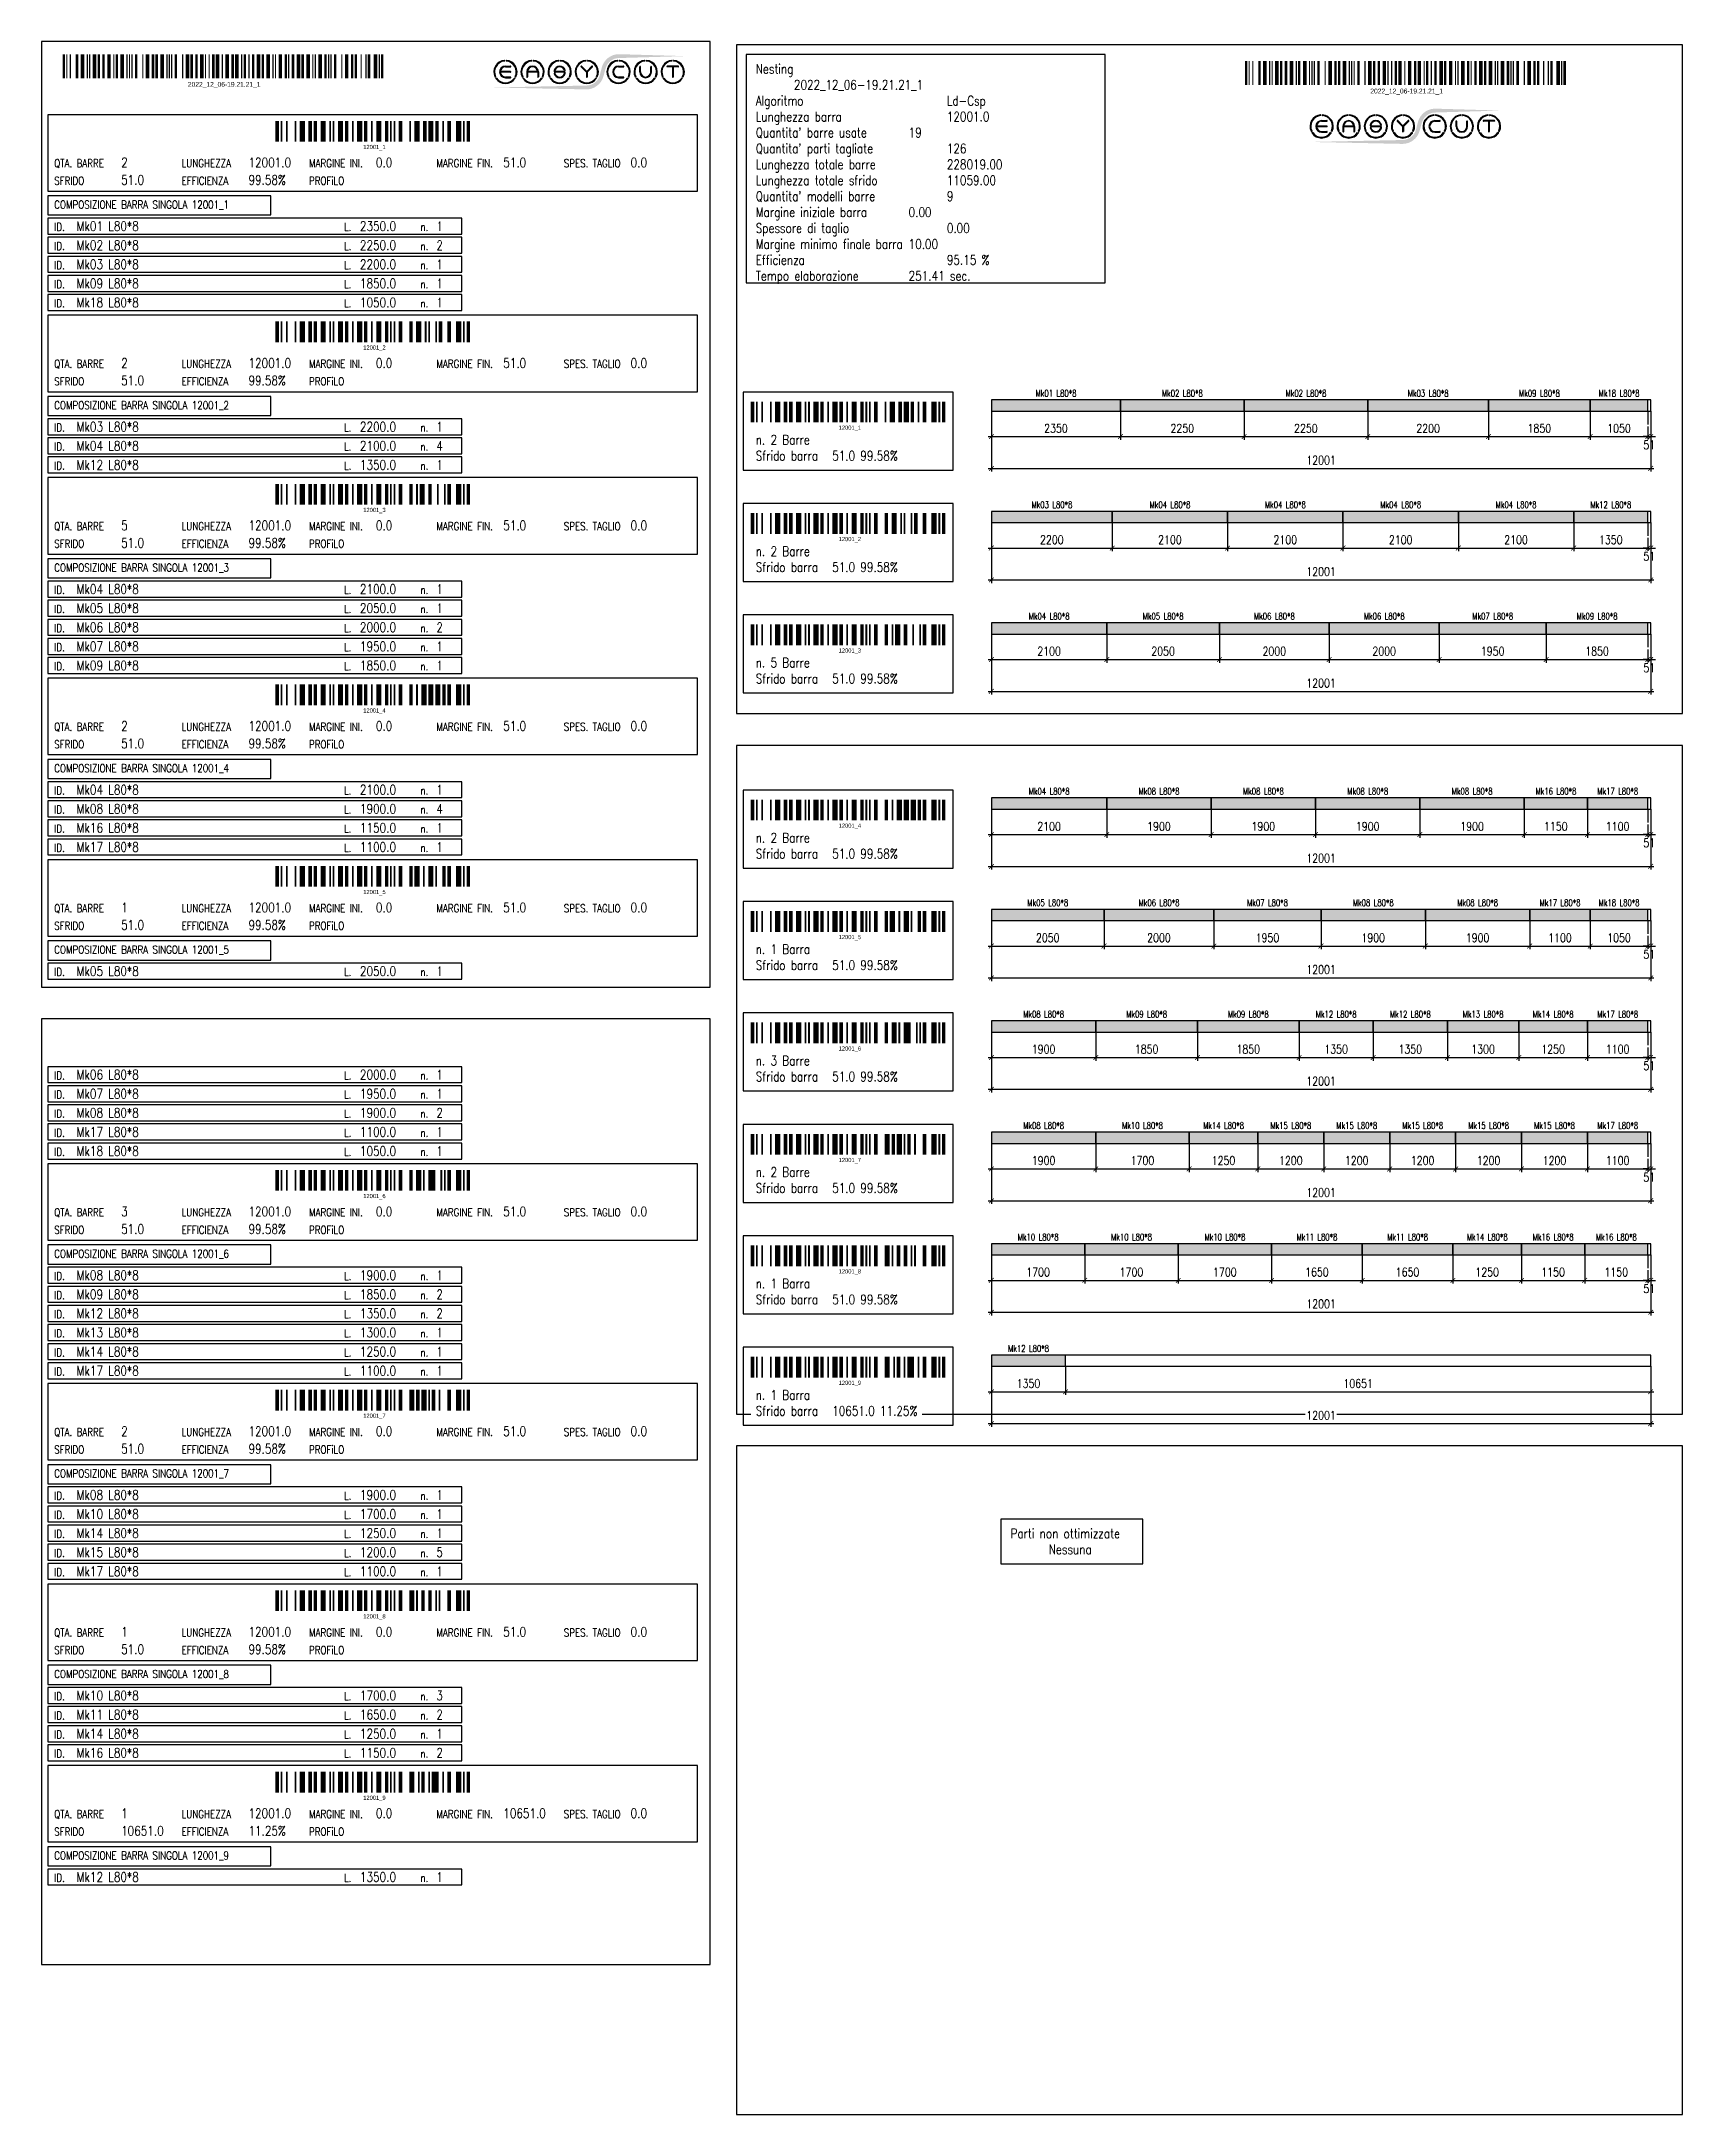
# Model space of a CAD drawing. Header units: millimetres. Extents: x -56 to 421004, y -1 to 91234.
# Drawn here: x 345953 to 375826, y 53314 to 91063 of the extents above; entities that cross this region are included whole.
import ezdxf
from ezdxf.enums import TextEntityAlignment as Align

# ---------------------------------------------------------------- set-up
doc = ezdxf.new("R2010")
doc.units = ezdxf.units.MM
doc.styles.add('EasyCutStyle', font='romans.shx', dxfattribs={"width": 0.8})
doc.styles.add('EasyCutStyleOptimezeBars', font='Romans.shx', dxfattribs={"width": 0.8})
doc.dimstyles.new('EasyCutDimOptimezeBars', dxfattribs={"dimscale": 57.971, "dimtxt": 2.7, "dimasz": 1.5, "dimexe": 1, "dimexo": 0, "dimgap": 1.25, "dimtad": 1, "dimdec": 1, "dimrnd": 0.5, "dimzin": 12, "dimdsep": 46, "dimtxsty": 'EasyCutStyleOptimezeBars', "dimblk": 'ARCHTICK', "dimblk1": 'ARCHTICK', "dimblk2": 'ARCHTICK', "dimcen": 1, "dimdle": 1, "dimclrd": 1, "dimclre": 1, "dimclrt": 3, "dimadec": 3, "dimazin": 0, "dimtfac": 1, "dimtdec": 1, "dimtix": 1, "dimtmove": 0, "dimatfit": 3, "dimfxl": 1, "dimtfill": 1, "dimtolj": 1, "dimtzin": 0, "dimarcsym": 0})

msp = doc.modelspace()

# ---------------------------------------------------------------- texts
at = {"color": 1, "style": 'EasyCutStyle', "width": 0.8}
for s, height, p in [('QTA. BARRE', 144.94, (346184.42, 88772.78)), ('LUNGHEZZA', 144.94, (348503.45, 88772.78)), ('MARGINE INI.', 144.9395, (350822.48, 88772.78)), ('MARGINE FIN.', 144.9395, (353141.52, 88772.78)), ('SPES. TAGLIO', 144.9395, (355460.55, 88772.78)), ('SFRIDO', 144.94, (346184.42, 88453.91)), ('EFFICIENZA', 144.94, (348503.45, 88453.91)), ('PROFiLO', 144.94, (350822.48, 88453.91)), ('ID.', 144.94, (346184.42, 87613.26)), ('L.', 144.94, (351460.22, 87613.26)), ('n.', 144.94, (352851.64, 87613.26)), ('ID.', 144.94, (346184.42, 87265.4)), ('L.', 144.94, (351460.22, 87265.4)), ('n.', 144.94, (352851.64, 87265.4)), ('ID.', 144.94, (346184.42, 86917.55)), ('L.', 144.94, (351460.22, 86917.55)), ('n.', 144.94, (352851.64, 86917.55)), ('ID.', 144.94, (346184.42, 86569.69)), ('L.', 144.94, (351460.22, 86569.69)), ('n.', 144.94, (352851.64, 86569.69)), ('ID.', 144.94, (346184.42, 86221.84)), ('L.', 144.94, (351460.22, 86221.84)), ('n.', 144.94, (352851.64, 86221.84)), ('QTA. BARRE', 144.94, (346184.42, 85120.3)), ('SFRIDO', 144.94, (346184.42, 84801.43)), ('LUNGHEZZA', 144.94, (348503.45, 85120.3)), ('EFFICIENZA', 144.94, (348503.45, 84801.43)), ('MARGINE INI.', 144.9395, (350822.48, 85120.3)), ('PROFiLO', 144.94, (350822.48, 84801.43)), ('MARGINE FIN.', 144.9395, (353141.52, 85120.3)), ('SPES. TAGLIO', 144.9395, (355460.55, 85120.3)), ('ID.', 144.94, (346184.42, 83960.78)), ('L.', 144.94, (351460.22, 83960.78)), ('n.', 144.94, (352851.64, 83960.78)), ('ID.', 144.94, (346184.42, 83612.93)), ('L.', 144.94, (351460.22, 83612.93)), ('n.', 144.94, (352851.64, 83612.93)), ('ID.', 144.94, (346184.42, 83265.07)), ('L.', 144.94, (351460.22, 83265.07)), ('n.', 144.94, (352851.64, 83265.07)), ('QTA. BARRE', 144.94, (346184.42, 82163.53)), ('LUNGHEZZA', 144.94, (348503.45, 82163.53)), ('MARGINE INI.', 144.9395, (350822.48, 82163.53)), ('MARGINE FIN.', 144.9395, (353141.52, 82163.53)), ('SPES. TAGLIO', 144.9395, (355460.55, 82163.53)), ('SFRIDO', 144.94, (346184.42, 81844.67)), ('EFFICIENZA', 144.94, (348503.45, 81844.67)), ('PROFiLO', 144.94, (350822.48, 81844.67)), ('ID.', 144.94, (346184.42, 81004.02)), ('ID.', 144.94, (346184.42, 80656.16)), ('L.', 144.94, (351460.22, 81004.02)), ('L.', 144.94, (351460.22, 80656.16)), ('n.', 144.94, (352851.64, 81004.02)), ('ID.', 144.94, (346184.42, 80308.31)), ('L.', 144.94, (351460.22, 80308.31)), ('n.', 144.94, (352851.64, 80656.16)), ('n.', 144.94, (352851.64, 80308.31)), ('ID.', 144.94, (346184.42, 79960.45)), ('L.', 144.94, (351460.22, 79960.45)), ('n.', 144.94, (352851.64, 79960.45)), ('ID.', 144.94, (346184.42, 79612.6)), ('L.', 144.94, (351460.22, 79612.6)), ('n.', 144.94, (352851.64, 79612.6)), ('QTA. BARRE', 144.94, (346184.42, 78511.06)), ('LUNGHEZZA', 144.94, (348503.45, 78511.06)), ('MARGINE INI.', 144.9395, (350822.48, 78511.06)), ('MARGINE FIN.', 144.9395, (353141.52, 78511.06)), ('SPES. TAGLIO', 144.9395, (355460.55, 78511.06)), ('SFRIDO', 144.94, (346184.42, 78192.19)), ('EFFICIENZA', 144.94, (348503.45, 78192.19)), ('PROFiLO', 144.94, (350822.48, 78192.19)), ('ID.', 144.94, (346184.42, 77351.54)), ('L.', 144.94, (351460.22, 77351.54)), ('n.', 144.94, (352851.64, 77351.54)), ('ID.', 144.94, (346184.42, 77003.69)), ('L.', 144.94, (351460.22, 77003.69)), ('n.', 144.94, (352851.64, 77003.69)), ('ID.', 144.94, (346184.42, 76655.83)), ('L.', 144.94, (351460.22, 76655.83)), ('n.', 144.94, (352851.64, 76655.83)), ('ID.', 144.94, (346184.42, 76307.98)), ('L.', 144.94, (351460.22, 76307.98)), ('n.', 144.94, (352851.64, 76307.98)), ('QTA. BARRE', 144.94, (346184.42, 75206.44)), ('LUNGHEZZA', 144.94, (348503.45, 75206.44)), ('MARGINE INI.', 144.9395, (350822.48, 75206.44)), ('MARGINE FIN.', 144.9395, (353141.52, 75206.44)), ('SPES. TAGLIO', 144.9395, (355460.55, 75206.44)), ('SFRIDO', 144.94, (346184.42, 74887.57)), ('EFFICIENZA', 144.94, (348503.45, 74887.57)), ('PROFiLO', 144.94, (350822.48, 74887.57)), ('ID.', 144.94, (346184.42, 74046.92)), ('L.', 144.94, (351460.22, 74046.92)), ('n.', 144.94, (352851.64, 74046.92)), ('ID.', 144.94, (346184.42, 72162.71)), ('L.', 144.94, (351460.22, 72162.71)), ('n.', 144.94, (352851.64, 72162.71)), ('ID.', 144.94, (346184.42, 71814.85)), ('L.', 144.94, (351460.22, 71814.85)), ('n.', 144.94, (352851.64, 71814.85)), ('ID.', 144.94, (346184.42, 71467)), ('L.', 144.94, (351460.22, 71467)), ('n.', 144.94, (352851.64, 71467)), ('ID.', 144.94, (346184.42, 71119.14)), ('L.', 144.94, (351460.22, 71119.14)), ('n.', 144.94, (352851.64, 71119.14)), ('ID.', 144.94, (346184.42, 70771.29)), ('L.', 144.94, (351460.22, 70771.29)), ('n.', 144.94, (352851.64, 70771.29)), ('QTA. BARRE', 144.94, (346184.42, 69669.75)), ('SFRIDO', 144.94, (346184.42, 69350.88)), ('LUNGHEZZA', 144.94, (348503.45, 69669.75)), ('EFFICIENZA', 144.94, (348503.45, 69350.88)), ('MARGINE INI.', 144.9395, (350822.48, 69669.75)), ('PROFiLO', 144.94, (350822.48, 69350.88)), ('MARGINE FIN.', 144.9395, (353141.52, 69669.75)), ('SPES. TAGLIO', 144.9395, (355460.55, 69669.75)), ('ID.', 144.94, (346184.42, 68510.23)), ('L.', 144.94, (351460.22, 68510.23)), ('n.', 144.94, (352851.64, 68510.23)), ('ID.', 144.94, (346184.42, 68162.38)), ('ID.', 144.94, (346184.42, 67814.52)), ('L.', 144.94, (351460.22, 68162.38)), ('L.', 144.94, (351460.22, 67814.52)), ('n.', 144.94, (352851.64, 68162.38)), ('ID.', 144.94, (346184.42, 67466.67)), ('L.', 144.94, (351460.22, 67466.67)), ('n.', 144.94, (352851.64, 67814.52)), ('ID.', 144.94, (346184.42, 67118.81)), ('L.', 144.94, (351460.22, 67118.81)), ('n.', 144.94, (352851.64, 67466.67)), ('n.', 144.94, (352851.64, 67118.81)), ('ID.', 144.94, (346184.42, 66770.96)), ('L.', 144.94, (351460.22, 66770.96)), ('n.', 144.94, (352851.64, 66770.96)), ('QTA. BARRE', 144.94, (346184.42, 65669.42)), ('LUNGHEZZA', 144.94, (348503.45, 65669.42)), ('MARGINE INI.', 144.9395, (350822.48, 65669.42)), ('MARGINE FIN.', 144.9395, (353141.52, 65669.42)), ('SPES. TAGLIO', 144.9395, (355460.55, 65669.42)), ('SFRIDO', 144.94, (346184.42, 65350.55)), ('EFFICIENZA', 144.94, (348503.45, 65350.55)), ('PROFiLO', 144.94, (350822.48, 65350.55)), ('ID.', 144.94, (346184.42, 64509.9)), ('L.', 144.94, (351460.22, 64509.9)), ('n.', 144.94, (352851.64, 64509.9)), ('ID.', 144.94, (346184.42, 64162.05)), ('L.', 144.94, (351460.22, 64162.05)), ('n.', 144.94, (352851.64, 64162.05)), ('ID.', 144.94, (346184.42, 63814.19)), ('L.', 144.94, (351460.22, 63814.19)), ('n.', 144.94, (352851.64, 63814.19)), ('ID.', 144.94, (346184.42, 63466.34)), ('L.', 144.94, (351460.22, 63466.34)), ('n.', 144.94, (352851.64, 63466.34)), ('ID.', 144.94, (346184.42, 63118.48)), ('L.', 144.94, (351460.22, 63118.48)), ('n.', 144.94, (352851.64, 63118.48)), ('QTA. BARRE', 144.94, (346184.42, 62016.94)), ('LUNGHEZZA', 144.94, (348503.45, 62016.94)), ('MARGINE INI.', 144.9395, (350822.48, 62016.94)), ('MARGINE FIN.', 144.9395, (353141.52, 62016.94)), ('SPES. TAGLIO', 144.9395, (355460.55, 62016.94)), ('SFRIDO', 144.94, (346184.42, 61698.08)), ('EFFICIENZA', 144.94, (348503.45, 61698.08)), ('PROFiLO', 144.94, (350822.48, 61698.08)), ('ID.', 144.94, (346184.42, 60857.43)), ('L.', 144.94, (351460.22, 60857.43)), ('n.', 144.94, (352851.64, 60857.43)), ('ID.', 144.94, (346184.42, 60509.57)), ('L.', 144.94, (351460.22, 60509.57)), ('n.', 144.94, (352851.64, 60509.57)), ('ID.', 144.94, (346184.42, 60161.72)), ('L.', 144.94, (351460.22, 60161.72)), ('n.', 144.94, (352851.64, 60161.72)), ('ID.', 144.94, (346184.42, 59813.86)), ('L.', 144.94, (351460.22, 59813.86)), ('n.', 144.94, (352851.64, 59813.86)), ('QTA. BARRE', 144.94, (346184.42, 58712.32)), ('SFRIDO', 144.94, (346184.42, 58393.46)), ('LUNGHEZZA', 144.94, (348503.45, 58712.32)), ('EFFICIENZA', 144.94, (348503.45, 58393.46)), ('MARGINE INI.', 144.9395, (350822.48, 58712.32)), ('PROFiLO', 144.94, (350822.48, 58393.46)), ('MARGINE FIN.', 144.9395, (353141.52, 58712.32)), ('SPES. TAGLIO', 144.9395, (355460.55, 58712.32)), ('ID.', 144.94, (346184.42, 57552.81)), ('L.', 144.94, (351460.22, 57552.81)), ('n.', 144.94, (352851.64, 57552.81))]:
    msp.add_text(s, height=height, dxfattribs=at).set_placement(p)
at = {"color": 3, "style": 'EasyCutStyle', "width": 0.8}
for s, height, p in [('2', 173.93, (347401.91, 88772.78)), ('12001.0', 173.927, (349720.94, 88772.78)), ('0.0', 173.927, (352039.98, 88772.78)), ('51.0', 173.927, (354359.01, 88772.78)), ('0.0', 173.927, (356678.04, 88772.78)), ('51.0', 173.927, (347401.91, 88453.91)), ('99.58%', 173.927, (349720.94, 88453.91)), ('Mk01 L80*8', 173.927, (346590.25, 87613.26)), ('2350.0', 173.927, (351750.1, 87613.26)), ('1', 173.93, (353141.52, 87613.26)), ('Mk02 L80*8', 173.927, (346590.25, 87265.4)), ('2250.0', 173.927, (351750.1, 87265.4)), ('2', 173.93, (353141.52, 87265.4)), ('Mk03 L80*8', 173.927, (346590.25, 86917.55)), ('2200.0', 173.927, (351750.1, 86917.55)), ('1', 173.93, (353141.52, 86917.55)), ('Mk09 L80*8', 173.927, (346590.25, 86569.69)), ('1850.0', 173.927, (351750.1, 86569.69)), ('1', 173.93, (353141.52, 86569.69)), ('Mk18 L80*8', 173.927, (346590.25, 86221.84)), ('1050.0', 173.927, (351750.1, 86221.84)), ('1', 173.93, (353141.52, 86221.84)), ('2', 173.93, (347401.91, 85120.3)), ('51.0', 173.927, (347401.91, 84801.43)), ('99.58%', 173.927, (349720.94, 84801.43)), ('12001.0', 173.927, (349720.94, 85120.3)), ('0.0', 173.927, (352039.98, 85120.3)), ('51.0', 173.927, (354359.01, 85120.3)), ('0.0', 173.927, (356678.04, 85120.3)), ('Mk03 L80*8', 173.927, (346590.25, 83960.78)), ('2200.0', 173.927, (351750.1, 83960.78)), ('1', 173.93, (353141.52, 83960.78)), ('Mk04 L80*8', 173.927, (346590.25, 83612.93)), ('Mk12 L80*8', 173.927, (346590.25, 83265.07)), ('2100.0', 173.927, (351750.1, 83612.93)), ('1350.0', 173.927, (351750.1, 83265.07)), ('4', 173.93, (353141.52, 83612.93)), ('1', 173.93, (353141.52, 83265.07)), ('5', 173.93, (347401.91, 82163.53)), ('12001.0', 173.927, (349720.94, 82163.53)), ('0.0', 173.927, (352039.98, 82163.53)), ('51.0', 173.927, (354359.01, 82163.53)), ('0.0', 173.927, (356678.04, 82163.53)), ('51.0', 173.927, (347401.91, 81844.67)), ('99.58%', 173.927, (349720.94, 81844.67)), ('Mk04 L80*8', 173.927, (346590.25, 81004.02)), ('2100.0', 173.927, (351750.1, 81004.02)), ('1', 173.93, (353141.52, 81004.02)), ('Mk05 L80*8', 173.927, (346590.25, 80656.16)), ('2050.0', 173.927, (351750.1, 80656.16)), ('1', 173.93, (353141.52, 80656.16)), ('Mk06 L80*8', 173.927, (346590.25, 80308.31)), ('2000.0', 173.927, (351750.1, 80308.31)), ('2', 173.93, (353141.52, 80308.31)), ('Mk07 L80*8', 173.927, (346590.25, 79960.45)), ('1950.0', 173.927, (351750.1, 79960.45)), ('1', 173.93, (353141.52, 79960.45)), ('Mk09 L80*8', 173.927, (346590.25, 79612.6)), ('1850.0', 173.927, (351750.1, 79612.6)), ('1', 173.93, (353141.52, 79612.6)), ('2', 173.93, (347401.91, 78511.06)), ('12001.0', 173.927, (349720.94, 78511.06)), ('0.0', 173.927, (352039.98, 78511.06)), ('51.0', 173.927, (354359.01, 78511.06)), ('0.0', 173.927, (356678.04, 78511.06)), ('51.0', 173.927, (347401.91, 78192.19)), ('99.58%', 173.927, (349720.94, 78192.19)), ('Mk04 L80*8', 173.927, (346590.25, 77351.54)), ('2100.0', 173.927, (351750.1, 77351.54)), ('1', 173.93, (353141.52, 77351.54)), ('Mk08 L80*8', 173.927, (346590.25, 77003.69)), ('1900.0', 173.927, (351750.1, 77003.69)), ('4', 173.93, (353141.52, 77003.69)), ('Mk16 L80*8', 173.927, (346590.25, 76655.83)), ('1150.0', 173.927, (351750.1, 76655.83)), ('1', 173.93, (353141.52, 76655.83)), ('Mk17 L80*8', 173.927, (346590.25, 76307.98)), ('1100.0', 173.927, (351750.1, 76307.98)), ('1', 173.93, (353141.52, 76307.98)), ('1', 173.93, (347401.91, 75206.44)), ('12001.0', 173.927, (349720.94, 75206.44)), ('0.0', 173.927, (352039.98, 75206.44)), ('51.0', 173.927, (354359.01, 75206.44)), ('0.0', 173.927, (356678.04, 75206.44)), ('51.0', 173.927, (347401.91, 74887.57)), ('99.58%', 173.927, (349720.94, 74887.57)), ('Mk05 L80*8', 173.927, (346590.25, 74046.92)), ('2050.0', 173.927, (351750.1, 74046.92)), ('1', 173.93, (353141.52, 74046.92)), ('Mk06 L80*8', 173.927, (346590.25, 72162.71)), ('2000.0', 173.927, (351750.1, 72162.71)), ('1', 173.93, (353141.52, 72162.71)), ('Mk07 L80*8', 173.927, (346590.25, 71814.85)), ('1950.0', 173.927, (351750.1, 71814.85)), ('1', 173.93, (353141.52, 71814.85)), ('Mk08 L80*8', 173.927, (346590.25, 71467)), ('1900.0', 173.927, (351750.1, 71467)), ('2', 173.93, (353141.52, 71467)), ('Mk17 L80*8', 173.927, (346590.25, 71119.14)), ('1100.0', 173.927, (351750.1, 71119.14)), ('1', 173.93, (353141.52, 71119.14)), ('Mk18 L80*8', 173.927, (346590.25, 70771.29)), ('1050.0', 173.927, (351750.1, 70771.29)), ('1', 173.93, (353141.52, 70771.29)), ('3', 173.93, (347401.91, 69669.75)), ('12001.0', 173.927, (349720.94, 69669.75)), ('0.0', 173.927, (352039.98, 69669.75)), ('51.0', 173.927, (354359.01, 69669.75)), ('0.0', 173.927, (356678.04, 69669.75)), ('51.0', 173.927, (347401.91, 69350.88)), ('99.58%', 173.927, (349720.94, 69350.88)), ('Mk08 L80*8', 173.927, (346590.25, 68510.23)), ('Mk09 L80*8', 173.927, (346590.25, 68162.38)), ('1900.0', 173.927, (351750.1, 68510.23)), ('1850.0', 173.927, (351750.1, 68162.38)), ('2', 173.93, (353141.52, 68162.38)), ('1', 173.93, (353141.52, 68510.23)), ('Mk12 L80*8', 173.927, (346590.25, 67814.52)), ('1350.0', 173.927, (351750.1, 67814.52)), ('2', 173.93, (353141.52, 67814.52)), ('Mk13 L80*8', 173.927, (346590.25, 67466.67)), ('1300.0', 173.927, (351750.1, 67466.67)), ('1', 173.93, (353141.52, 67466.67)), ('Mk14 L80*8', 173.927, (346590.25, 67118.81)), ('1250.0', 173.927, (351750.1, 67118.81)), ('1', 173.93, (353141.52, 67118.81)), ('Mk17 L80*8', 173.927, (346590.25, 66770.96)), ('1100.0', 173.927, (351750.1, 66770.96)), ('1', 173.93, (353141.52, 66770.96)), ('2', 173.93, (347401.91, 65669.42)), ('12001.0', 173.927, (349720.94, 65669.42)), ('0.0', 173.927, (352039.98, 65669.42)), ('51.0', 173.927, (354359.01, 65669.42)), ('0.0', 173.927, (356678.04, 65669.42)), ('51.0', 173.927, (347401.91, 65350.55)), ('99.58%', 173.927, (349720.94, 65350.55)), ('Mk08 L80*8', 173.927, (346590.25, 64509.9)), ('1900.0', 173.927, (351750.1, 64509.9)), ('1', 173.93, (353141.52, 64509.9)), ('Mk10 L80*8', 173.927, (346590.25, 64162.05)), ('1700.0', 173.927, (351750.1, 64162.05)), ('1', 173.93, (353141.52, 64162.05)), ('Mk14 L80*8', 173.927, (346590.25, 63814.19)), ('1250.0', 173.927, (351750.1, 63814.19)), ('1', 173.93, (353141.52, 63814.19)), ('Mk15 L80*8', 173.927, (346590.25, 63466.34)), ('1200.0', 173.927, (351750.1, 63466.34)), ('5', 173.93, (353141.52, 63466.34)), ('Mk17 L80*8', 173.927, (346590.25, 63118.48)), ('1100.0', 173.927, (351750.1, 63118.48)), ('1', 173.93, (353141.52, 63118.48)), ('1', 173.93, (347401.91, 62016.94)), ('12001.0', 173.927, (349720.94, 62016.94)), ('0.0', 173.927, (352039.98, 62016.94)), ('51.0', 173.927, (354359.01, 62016.94)), ('0.0', 173.927, (356678.04, 62016.94)), ('51.0', 173.927, (347401.91, 61698.08)), ('99.58%', 173.927, (349720.94, 61698.08)), ('Mk10 L80*8', 173.927, (346590.25, 60857.43)), ('1700.0', 173.927, (351750.1, 60857.43)), ('3', 173.93, (353141.52, 60857.43)), ('Mk11 L80*8', 173.927, (346590.25, 60509.57)), ('1650.0', 173.927, (351750.1, 60509.57)), ('2', 173.93, (353141.52, 60509.57)), ('Mk14 L80*8', 173.927, (346590.25, 60161.72)), ('1250.0', 173.927, (351750.1, 60161.72)), ('1', 173.93, (353141.52, 60161.72)), ('Mk16 L80*8', 173.927, (346590.25, 59813.86)), ('1150.0', 173.927, (351750.1, 59813.86)), ('2', 173.93, (353141.52, 59813.86)), ('1', 173.93, (347401.91, 58712.32)), ('10651.0', 173.927, (347401.91, 58393.46)), ('12001.0', 173.927, (349720.94, 58712.32)), ('11.25%', 173.927, (349720.94, 58393.46)), ('0.0', 173.927, (352039.98, 58712.32)), ('10651.0', 173.927, (354359.01, 58712.32)), ('0.0', 173.927, (356678.04, 58712.32)), ('Mk12 L80*8', 173.927, (346590.25, 57552.81)), ('1350.0', 173.927, (351750.1, 57552.81)), ('1', 173.93, (353141.52, 57552.81))]:
    msp.add_text(s, height=height, dxfattribs=at).set_placement(p)
at = {"color": 2, "style": 'EasyCutStyle', "width": 0.8}
for s, p in [('COMPOSIZIONE BARRA SINGOLA 12001_1', (346184.42, 88019.09)), ('COMPOSIZIONE BARRA SINGOLA 12001_2', (346184.42, 84366.61)), ('COMPOSIZIONE BARRA SINGOLA 12001_3', (346184.42, 81409.85)), ('COMPOSIZIONE BARRA SINGOLA 12001_4', (346184.42, 77757.37)), ('COMPOSIZIONE BARRA SINGOLA 12001_5', (346184.42, 74452.75)), ('COMPOSIZIONE BARRA SINGOLA 12001_6', (346184.42, 68916.06)), ('COMPOSIZIONE BARRA SINGOLA 12001_7', (346184.42, 64915.73)), ('COMPOSIZIONE BARRA SINGOLA 12001_8', (346184.42, 61263.26)), ('COMPOSIZIONE BARRA SINGOLA 12001_9', (346184.42, 57958.64))]:
    msp.add_text(s, height=144.9395, dxfattribs=at).set_placement(p)
at = {"style": 'EasyCutStyle', "width": 0.75}
for s, p in [('Mk01 L80*8', (364421.23, 84595.14)), ('Mk02 L80*8', (366721.23, 84595.14)), ('Mk02 L80*8', (368971.23, 84595.14)), ('Mk03 L80*8', (371196.23, 84595.14)), ('Mk09 L80*8', (373221.23, 84595.14)), ('Mk18 L80*8', (374671.23, 84595.14)), ('Mk03 L80*8', (364346.23, 82565.98)), ('Mk04 L80*8', (366496.23, 82565.98)), ('Mk04 L80*8', (368596.23, 82565.98)), ('Mk04 L80*8', (370696.23, 82565.98)), ('Mk04 L80*8', (372796.23, 82565.98)), ('Mk12 L80*8', (374521.23, 82565.98)), ('Mk04 L80*8', (364296.23, 80536.83)), ('Mk05 L80*8', (366371.23, 80536.83)), ('Mk06 L80*8', (368396.23, 80536.83)), ('Mk06 L80*8', (370396.23, 80536.83)), ('Mk07 L80*8', (372371.23, 80536.83)), ('Mk09 L80*8', (374271.23, 80536.83)), ('Mk04 L80*8', (364296.23, 77348.16)), ('Mk08 L80*8', (366296.23, 77348.16)), ('Mk08 L80*8', (368196.23, 77348.16)), ('Mk08 L80*8', (370096.23, 77348.16)), ('Mk08 L80*8', (371996.23, 77348.16)), ('Mk16 L80*8', (373521.23, 77348.16)), ('Mk17 L80*8', (374646.23, 77348.16)), ('Mk05 L80*8', (364271.23, 75319.01)), ('Mk06 L80*8', (366296.23, 75319.01)), ('Mk07 L80*8', (368271.23, 75319.01)), ('Mk08 L80*8', (370196.23, 75319.01)), ('Mk08 L80*8', (372096.23, 75319.01)), ('Mk17 L80*8', (373596.23, 75319.01)), ('Mk18 L80*8', (374671.23, 75319.01)), ('Mk08 L80*8', (364196.23, 73289.86)), ('Mk09 L80*8', (366071.23, 73289.86)), ('Mk09 L80*8', (367921.23, 73289.86)), ('Mk12 L80*8', (369521.23, 73289.86)), ('Mk12 L80*8', (370871.23, 73289.86)), ('Mk13 L80*8', (372196.23, 73289.86)), ('Mk14 L80*8', (373471.23, 73289.86)), ('Mk17 L80*8', (374646.23, 73289.86)), ('Mk08 L80*8', (364196.23, 71260.7)), ('Mk10 L80*8', (365996.23, 71260.7)), ('Mk14 L80*8', (367471.23, 71260.7)), ('Mk15 L80*8', (368696.23, 71260.7)), ('Mk15 L80*8', (369896.23, 71260.7)), ('Mk15 L80*8', (371096.23, 71260.7)), ('Mk15 L80*8', (372296.23, 71260.7)), ('Mk15 L80*8', (373496.23, 71260.7)), ('Mk17 L80*8', (374646.23, 71260.7)), ('Mk10 L80*8', (364096.23, 69231.55)), ('Mk10 L80*8', (365796.23, 69231.55)), ('Mk10 L80*8', (367496.23, 69231.55)), ('Mk11 L80*8', (369171.23, 69231.55)), ('Mk11 L80*8', (370821.23, 69231.55)), ('Mk14 L80*8', (372271.23, 69231.55)), ('Mk16 L80*8', (373471.23, 69231.55)), ('Mk16 L80*8', (374621.23, 69231.55)), ('Mk12 L80*8', (363921.23, 67202.4))]:
    msp.add_text(s, height=121.749, dxfattribs=at).set_placement(p, align=Align.CENTER)
at = {"color": 71, "insert": (358955.02, 90650.71), "char_height": 173.9274, "attachment_point": 1, "bg_fill": 3, "box_fill_scale": 1.5, "bg_fill_color": 9, "bg_fill_transparency": 0}
msp.add_mtext("{\\Fromans|c0;\\W0.8;\\C2;Nesting^I^I^I^I\\C7;2022_12_06-19.21.21_1^J\\C3;Algoritmo^I^I^I^I\\C7;Ld-Csp^J\\C1;Lunghezza barra^I^I^I\\C7;12001.0^J\\C1;Quantita' barre usate^I^I\\C7;19^J\\C1;Quantita' parti tagliate^I^I\\C7;126^J\\C1;Lunghezza totale barre^I^I\\C7;228019.00^J\\C1;Lunghezza totale sfrido^I^I\\C7;11059.00^J\\C1;Quantita' modelli barre^I^I\\C7;9^J\\C1;Margine iniziale barra^I^I\\C7;0.00^J\\C1;Spessore di taglio^I^I^I\\C7;0.00^J\\C1;Margine minimo finale barra^I\\C7;10.00^J\\C1;Efficienza^I^I^I^I\\C7;95.15 %^J\\C1;Tempo elaborazione^I^I\\C7;251.41 sec.", dxfattribs=at)

# ---------------------------------------------------------------- blocks, each defined once
blk = doc.blocks.new('Logo')
h = blk.add_hatch(color=256)
h.set_gradient(color1=(255, 0, 0), color2=(255, 255, 0), tint=1)
h.paths.add_polyline_path([(20.5, 4.4, -0.339454), (37.1, 17.2), (118.6, 19.6), (37.1, 22, 0.339454), (15.8, 5.7), (13.2, -4.2, -0.339454), (-3.4, -16.9), (-118.2, -19.3), (-3.4, -21.7, 0.339454), (17.8, -5.4)])
for color, points in [(140, [(-115.9, -5.7, -1), (-116.7, -6.1, -0.520567), (-104.9, 14.3, -1), (-104.9, 13.5, 0.520567)]), (256, [(-97.3, 0.4), (-110, 0.4, -0.394366), (-103.7, 6.3), (-97.3, 6.3, 1), (-97.3, 7.2), (-103.7, 7.2, 1), (-103.7, -7.2), (-97.3, -7.2, 1), (-97.3, -6.3), (-103.7, -6.3, -0.394366), (-110, -0.4), (-97.3, -0.4, 1)]), (140, [(-91.4, -5.7, 1), (-90.6, -6.1, 0.520567), (-102.4, 14.3, 0.916853), (-102.6, 13.5, 0.043377), (-102.5, 13.5, -0.520567)]), (140, [(-82.3, -5.7, -1), (-83.1, -6.1, -0.520567), (-71.3, 14.3, -1), (-71.3, 13.5, 0.520567)]), (140, [(-57.8, -5.7, 1), (-57, -6.1, 0.520567), (-68.8, 14.3, 1), (-68.9, 13.5, -0.520567)]), (140, [(-48.7, -5.7, -1), (-49.5, -6.1, -0.520567), (-37.7, 14.3, -1), (-37.7, 13.5, 0.520567)]), (256, [(-31.2, -0.4, -0.486114), (-30.3, -1.5, -0.776377), (-42.6, -1.6, 1), (-43.4, -1.9, 0.776377), (-29.5, -1.7, 0.486114), (-31.2, 0.4), (-41.8, 0.4, -0.486114), (-42.6, 1.5, -0.776377), (-30.4, 1.6, 1), (-29.5, 1.9, 0.776377), (-43.5, 1.7, 0.486114), (-41.8, -0.4)]), (140, [(-24.2, -5.7, 1), (-23.4, -6.1, 0.520567), (-35.2, 14.3, 1), (-35.3, 13.5, -0.520567)]), (140, [(-15.1, -5.7, -1), (-15.9, -6.1, -0.520567), (-4.1, 14.3, -1), (-4.1, 13.5, 0.520567)]), (256, [(-9.3, 7.1, 1), (-10, 6.5), (-3.3, -0.2), (-3.3, -6.3, 1), (-2.4, -6.3), (-2.4, -0.2), (4.2, 6.5, 1), (3.6, 7.1), (-2.9, 0.6)]), (140, [(9.4, -5.7, 1), (10.2, -6.1, 0.520567), (-1.6, 14.3, 1), (-1.7, 13.5, -0.520567)]), (140, [(24.2, -5.7, -1), (23.4, -6.1, -0.520567), (35.2, 14.3, -1), (35.3, 13.5, 0.520567)]), (256, [(36.5, -7.2), (42.8, -7.2, 1), (42.8, -6.3), (36.5, -6.3, -1), (36.5, 6.3), (42.8, 6.3, 1), (42.8, 7.2), (36.5, 7.2, 1)]), (140, [(48.7, -5.7, 1), (49.5, -6.1, 0.520567), (37.7, 14.3, 1), (37.7, 13.5, -0.520567)]), (140, [(57.8, -5.7, -1), (57, -6.1, -0.520567), (68.8, 14.3, -1), (68.9, 13.5, 0.520567)]), (256, [(63.7, 0), (63.7, 6.3, 1), (62.9, 6.3), (62.9, 0, 1), (77.3, 0), (77.3, 6.3, 1), (76.4, 6.3), (76.4, 0, -1)]), (140, [(82.3, -5.7, 1), (83.1, -6.1, 0.520567), (71.3, 14.3, 1), (71.3, 13.5, -0.520567)]), (140, [(91.4, -5.7, -1), (90.6, -6.1, -0.520567), (102.4, 14.3, -1), (102.5, 13.5, 0.520567)]), (256, [(96.9, 7.2, 1), (96.9, 6.3), (103.2, 6.3), (103.2, -6.3, 1), (104.1, -6.3), (104.1, 6.3), (110.4, 6.3, 1), (110.4, 7.2)]), (140, [(115.9, -5.7, 1), (116.7, -6.1, 0.520567), (104.9, 14.3, 1), (104.9, 13.5, -0.520567)]), (140, [(-91.9, -8.3, 1), (-92.6, -7.8, -0.520567), (-114.8, -7.8, 1), (-115.5, -8.3, 0.520567)]), (140, [(-58.3, -8.3, 1), (-59, -7.8, -0.520567), (-81.2, -7.8, 1), (-81.9, -8.3, 0.520567)]), (140, [(-24.7, -8.3, 1), (-25.4, -7.8, -0.520567), (-47.6, -7.8, 1), (-48.3, -8.3, 0.520567)]), (140, [(8.9, -8.3, 1), (8.2, -7.8, -0.520567), (-14, -7.8, 1), (-14.7, -8.3, 0.520567)]), (140, [(48.3, -8.3, 1), (47.6, -7.8, -0.520567), (25.4, -7.8, 1), (24.7, -8.3, 0.520567)]), (140, [(81.9, -8.3, 1), (81.2, -7.8, -0.520567), (59, -7.8, 1), (58.3, -8.3, 0.520567)]), (140, [(115.5, -8.3, 1), (114.8, -7.8, -0.520567), (92.6, -7.8, 1), (91.9, -8.3, 0.520567)])]:
    blk.add_hatch(color=color).paths.add_polyline_path(points)
h = blk.add_hatch(color=256)
h.paths.add_polyline_path([(-63.7, -0.4), (-63.7, -6.3, 1), (-62.9, -6.3), (-62.9, 0, 1), (-77.3, 0), (-77.3, -6.3, 1), (-76.4, -6.3), (-76.4, -0.4)])
h.paths.add_polyline_path([(-76.4, 0.4, -0.933992), (-63.8, 0.4)], flags=16)
for p, q in [((-97.3, 0.4), (-110, 0.4)), ((-103.7, 7.2), (-97.3, 7.2)), ((-103.7, 6.3), (-97.3, 6.3)), ((-77.3, 0), (-77.3, -6.3)), ((-63.8, 0.4), (-76.4, 0.4)), ((-62.9, 0), (-62.9, -6.3)), ((-31.2, 0.4), (-41.8, 0.4)), ((-3.3, -0.2), (-10, 6.5)), ((-2.9, 0.6), (-9.3, 7.1)), ((-2.9, 0.6), (3.6, 7.1)), ((-2.4, -0.2), (4.2, 6.5)), ((36.5, 7.2), (42.8, 7.2)), ((36.5, 6.3), (42.8, 6.3)), ((62.9, 0), (62.9, 6.3)), ((63.7, 0), (63.7, 6.3)), ((76.4, 0), (76.4, 6.3)), ((77.3, 0), (77.3, 6.3)), ((110.4, 7.2), (96.9, 7.2)), ((103.2, 6.3), (96.9, 6.3)), ((103.2, 6.3), (103.2, -6.3)), ((104.1, 6.3), (104.1, -6.3)), ((110.4, 6.3), (104.1, 6.3)), ((-97.3, -0.4), (-110, -0.4)), ((-103.7, -6.3), (-97.3, -6.3)), ((-103.7, -7.2), (-97.3, -7.2)), ((-76.4, -0.4), (-76.4, -6.3)), ((-63.7, -0.4), (-76.4, -0.4)), ((-63.7, -0.4), (-63.7, -6.3)), ((-31.2, -0.4), (-41.8, -0.4)), ((-3.3, -0.2), (-3.3, -6.3)), ((-2.4, -0.2), (-2.4, -6.3)), ((36.5, -6.3), (42.8, -6.3)), ((36.5, -7.2), (42.8, -7.2))]:
    blk.add_line(p, q)
at = {"color": 140}
for centre, radius, start, end in [((-103.7, 0), 14.4, 95, 205), ((-103.7, 0), 13.5, 95, 205), ((-104.9, 13.9), 0.432, 275, 95), ((-102.5, 13.9), 0.432, 85, 265), ((-103.7, 0), 13.5, 335, 85), ((-103.7, 0), 14.4, 335, 85), ((-70.1, 0), 14.4, 95, 205), ((-70.1, 0), 13.5, 95, 205), ((-71.3, 13.9), 0.432, 275, 95), ((-68.9, 13.9), 0.432, 85, 265), ((-70.1, 0), 13.5, 335, 85), ((-70.1, 0), 14.4, 335, 85), ((-36.5, 0), 14.4, 95, 205), ((-36.5, 0), 13.5, 95, 205), ((-37.7, 13.9), 0.432, 275, 95), ((-35.3, 13.9), 0.432, 85, 265), ((-36.5, 0), 13.5, 335, 85), ((-36.5, 0), 14.4, 335, 85), ((-2.9, 0), 14.4, 95, 205), ((-2.9, 0), 13.5, 95, 205), ((-4.1, 13.9), 0.432, 275, 95), ((-1.7, 13.9), 0.432, 85, 265), ((-2.9, 0), 13.5, 335, 85), ((-2.9, 0), 14.4, 335, 85), ((36.5, 0), 14.4, 95, 205), ((36.5, 0), 13.5, 95, 205), ((35.3, 13.9), 0.432, 275, 95), ((37.7, 13.9), 0.432, 85, 265), ((36.5, 0), 14.4, 335, 85), ((36.5, 0), 13.5, 335, 85), ((70.1, 0), 14.4, 95, 205), ((70.1, 0), 13.5, 95, 205), ((68.9, 13.9), 0.432, 275, 95), ((71.3, 13.9), 0.432, 85, 265), ((70.1, 0), 14.4, 335, 85), ((70.1, 0), 13.5, 335, 85), ((103.7, 0), 14.4, 95, 205), ((103.7, 0), 13.5, 95, 205), ((102.5, 13.9), 0.432, 275, 95), ((104.9, 13.9), 0.432, 85, 265), ((103.7, 0), 14.4, 335, 85), ((103.7, 0), 13.5, 335, 85), ((-116.3, -5.9), 0.432, 205, 25), ((-115.1, -8), 0.432, 35, 215), ((-103.7, 0), 14.4, 215, 325), ((-103.7, 0), 13.5, 215, 325), ((-92.2, -8), 0.432, 325, 145), ((-91, -5.9), 0.432, 155, 335), ((-82.7, -5.9), 0.432, 205, 25), ((-81.5, -8), 0.432, 35, 215), ((-70.1, 0), 14.4, 215, 325), ((-70.1, 0), 13.5, 215, 325), ((-58.6, -8), 0.432, 325, 145), ((-57.4, -5.9), 0.432, 155, 335), ((-49.1, -5.9), 0.432, 205, 25), ((-47.9, -8), 0.432, 35, 215), ((-36.5, 0), 14.4, 215, 325), ((-36.5, 0), 13.5, 215, 325), ((-25, -8), 0.432, 325, 145), ((-23.8, -5.9), 0.432, 155, 335), ((-15.5, -5.9), 0.432, 205, 25), ((-14.3, -8), 0.432, 35, 215), ((-2.9, 0), 14.4, 215, 325), ((-2.9, 0), 13.5, 215, 325), ((8.6, -8), 0.432, 325, 145), ((9.8, -5.9), 0.432, 155, 335), ((23.8, -5.9), 0.432, 205, 25), ((25, -8), 0.432, 35, 215), ((36.5, 0), 14.4, 215, 325), ((36.5, 0), 13.5, 215, 325), ((47.9, -8), 0.432, 325, 145), ((49.1, -5.9), 0.432, 155, 335), ((57.4, -5.9), 0.432, 205, 25), ((58.6, -8), 0.432, 35, 215), ((70.1, 0), 14.4, 215, 325), ((70.1, 0), 13.5, 215, 325), ((81.5, -8), 0.432, 325, 145), ((82.7, -5.9), 0.432, 155, 335), ((91, -5.9), 0.432, 205, 25), ((92.2, -8), 0.432, 35, 215), ((103.7, 0), 14.4, 215, 325), ((103.7, 0), 13.5, 215, 325), ((115.1, -8), 0.432, 325, 145), ((116.3, -5.9), 0.432, 155, 335)]:
    blk.add_arc(centre, radius, start, end, dxfattribs=at)
for centre, radius, start, end in [((-103.7, 0), 7.2, 90, 270), ((-103.7, 0), 6.34, 90, 176.0904), ((-97.3, 6.8), 0.432, 270, 90), ((-97.3, 0), 0.432, 270, 90), ((-70.1, 0), 7.2, 0, 180), ((-70.1, 0), 6.34, 3.9096, 176.0904), ((-36.5, 0), 7.2, 15, 166.2998), ((-41.8, 1.3), 1.73, 166.2998, 270), ((-41.8, 1.3), 0.864, 166.2998, 270), ((-36.5, 0), 6.34, 15, 166.2998), ((-31.2, -1.3), 1.73, 346.2998, 90), ((-29.9, 1.8), 0.432, 195, 15), ((-9.6, 6.8), 0.432, 45, 225), ((3.9, 6.8), 0.432, 315, 135), ((36.5, 0), 7.2, 90, 270), ((36.5, 0), 6.34, 90, 270), ((42.8, 6.8), 0.432, 270, 90), ((63.3, 6.3), 0.432, 0, 180), ((70.1, 0), 7.2, 180, 0), ((70.1, 0), 6.34, 180, 0), ((76.8, 6.3), 0.432, 0, 180), ((96.9, 6.8), 0.432, 90, 270), ((110.4, 6.8), 0.432, 270, 90), ((-103.7, 0), 6.34, 183.9096, 270), ((-97.3, -6.8), 0.432, 270, 90), ((-76.8, -6.3), 0.432, 180, 0), ((-63.3, -6.3), 0.432, 180, 0), ((-43, -1.8), 0.432, 15, 195), ((-36.5, 0), 7.2, 195, 346.2998), ((-36.5, 0), 6.34, 195, 346.2998), ((-31.2, -1.3), 0.864, 346.2998, 90), ((-2.9, -6.3), 0.432, 180, 0), ((42.8, -6.8), 0.432, 270, 90), ((103.7, -6.3), 0.432, 180, 0)]:
    blk.add_arc(centre, radius, start, end)
blk = doc.blocks.new('BARCODE128_2022_12_06-19.21.21_1')
at = {"linetype": 'Continuous'}
for points, const_width in [([(1, 0), (1, 20)], 2), ([(3.5, 0), (3.5, 20)], 1), ([(6.5, 0), (6.5, 20)], 1), ([(12, 0), (12, 20)], 2), ([(16.5, 0), (16.5, 20)], 3), ([(20.5, 0), (20.5, 20)], 1), ([(22.5, 0), (22.5, 20)], 1), ([(26.5, 0), (26.5, 20)], 3), ([(30, 0), (30, 20)], 2), ([(34, 0), (34, 20)], 2), ([(38.5, 0), (38.5, 20)], 3), ([(42.5, 0), (42.5, 20)], 1), ([(45, 0), (45, 20)], 2), ([(49.5, 0), (49.5, 20)], 3), ([(53.5, 0), (53.5, 20)], 1), ([(55.5, 0), (55.5, 20)], 1), ([(57.5, 0), (57.5, 20)], 1), ([(61, 0), (61, 20)], 2), ([(66.5, 0), (66.5, 20)], 1), ([(70.5, 0), (70.5, 20)], 3), ([(75, 0), (75, 20)], 2), ([(78, 0), (78, 20)], 2), ([(82.5, 0), (82.5, 20)], 3), ([(86.5, 0), (86.5, 20)], 1), ([(88.5, 0), (88.5, 20)], 1), ([(90.5, 0), (90.5, 20)], 1), ([(94, 0), (94, 20)], 2), ([(99.5, 0), (99.5, 20)], 1), ([(103.5, 0), (103.5, 20)], 3), ([(107, 0), (107, 20)], 2), ([(111, 0), (111, 20)], 2), ([(115.5, 0), (115.5, 20)], 3), ([(118.5, 0), (118.5, 20)], 1), ([(121.5, 0), (121.5, 20)], 1), ([(125, 0), (125, 20)], 2), ([(128.5, 0), (128.5, 20)], 3), ([(132.5, 0), (132.5, 20)], 1), ([(136.5, 0), (136.5, 20)], 3), ([(141, 0), (141, 20)], 2), ([(144.5, 0), (144.5, 20)], 3), ([(148.5, 0), (148.5, 20)], 1), ([(151, 0), (151, 20)], 2), ([(154.5, 0), (154.5, 20)], 1), ([(158, 0), (158, 20)], 2), ([(162.5, 0), (162.5, 20)], 3), ([(166, 0), (166, 20)], 2), ([(170.5, 0), (170.5, 20)], 3), ([(174.5, 0), (174.5, 20)], 1), ([(176.5, 0), (176.5, 20)], 1), ([(180.5, 0), (180.5, 20)], 3), ([(185, 0), (185, 20)], 2), ([(187.5, 0), (187.5, 20)], 1), ([(191, 0), (191, 20)], 2), ([(195.5, 0), (195.5, 20)], 3), ([(199, 0), (199, 20)], 2), ([(203.5, 0), (203.5, 20)], 3), ([(207.5, 0), (207.5, 20)], 1), ([(209.5, 0), (209.5, 20)], 1), ([(213.5, 0), (213.5, 20)], 3), ([(218, 0), (218, 20)], 2), ([(220.5, 0), (220.5, 20)], 1), ([(222.5, 0), (222.5, 20)], 1), ([(226, 0), (226, 20)], 2), ([(231.5, 0), (231.5, 20)], 1), ([(235.5, 0), (235.5, 20)], 3), ([(240, 0), (240, 20)], 2), ([(243, 0), (243, 20)], 2), ([(247.5, 0), (247.5, 20)], 1), ([(251.5, 0), (251.5, 20)], 1), ([(254, 0), (254, 20)], 2), ([(259.5, 0), (259.5, 20)], 3), ([(262.5, 0), (262.5, 20)], 1), ([(265, 0), (265, 20)], 2)]:
    blk.add_lwpolyline(points, dxfattribs=dict(at, const_width=const_width))
blk.add_text('2022_12_06-19.21.21_1', height=4).set_placement((134, -7), align=Align.CENTER)
blk = doc.blocks.new('BARCODE128_12001_1')
at = {"linetype": 'Continuous'}
for points, const_width in [([(1, 0), (1, 12)], 2), ([(3.5, 0), (3.5, 12)], 1), ([(6.5, 0), (6.5, 12)], 1), ([(11.5, 0), (11.5, 12)], 1), ([(15.5, 0), (15.5, 12)], 3), ([(20, 0), (20, 12)], 2), ([(23, 0), (23, 12)], 2), ([(27.5, 0), (27.5, 12)], 3), ([(31.5, 0), (31.5, 12)], 1), ([(33.5, 0), (33.5, 12)], 1), ([(37.5, 0), (37.5, 12)], 3), ([(41, 0), (41, 12)], 2), ([(44.5, 0), (44.5, 12)], 1), ([(48.5, 0), (48.5, 12)], 3), ([(52, 0), (52, 12)], 2), ([(55.5, 0), (55.5, 12)], 1), ([(59.5, 0), (59.5, 12)], 3), ([(64, 0), (64, 12)], 2), ([(66.5, 0), (66.5, 12)], 1), ([(68.5, 0), (68.5, 12)], 1), ([(72, 0), (72, 12)], 2), ([(77.5, 0), (77.5, 12)], 1), ([(81.5, 0), (81.5, 12)], 3), ([(86, 0), (86, 12)], 2), ([(89.5, 0), (89.5, 12)], 3), ([(93, 0), (93, 12)], 2), ([(96.5, 0), (96.5, 12)], 1), ([(100, 0), (100, 12)], 2), ([(105.5, 0), (105.5, 12)], 3), ([(108.5, 0), (108.5, 12)], 1), ([(111, 0), (111, 12)], 2)]:
    blk.add_lwpolyline(points, dxfattribs=dict(at, const_width=const_width))
blk.add_text('12001_1', height=2.4).set_placement((57, -4.2), align=Align.CENTER)
blk = doc.blocks.new('BARCODE128_12001_2')
at = {"linetype": 'Continuous'}
for points, const_width in [([(1, 0), (1, 12)], 2), ([(3.5, 0), (3.5, 12)], 1), ([(6.5, 0), (6.5, 12)], 1), ([(11.5, 0), (11.5, 12)], 1), ([(15.5, 0), (15.5, 12)], 3), ([(20, 0), (20, 12)], 2), ([(23, 0), (23, 12)], 2), ([(27.5, 0), (27.5, 12)], 3), ([(31.5, 0), (31.5, 12)], 1), ([(33.5, 0), (33.5, 12)], 1), ([(37.5, 0), (37.5, 12)], 3), ([(41, 0), (41, 12)], 2), ([(44.5, 0), (44.5, 12)], 1), ([(48.5, 0), (48.5, 12)], 3), ([(52, 0), (52, 12)], 2), ([(55.5, 0), (55.5, 12)], 1), ([(59.5, 0), (59.5, 12)], 3), ([(64, 0), (64, 12)], 2), ([(66.5, 0), (66.5, 12)], 1), ([(68.5, 0), (68.5, 12)], 1), ([(72, 0), (72, 12)], 2), ([(78, 0), (78, 12)], 2), ([(82.5, 0), (82.5, 12)], 3), ([(86.5, 0), (86.5, 12)], 1), ([(88.5, 0), (88.5, 12)], 1), ([(92.5, 0), (92.5, 12)], 1), ([(95, 0), (95, 12)], 2), ([(100, 0), (100, 12)], 2), ([(105.5, 0), (105.5, 12)], 3), ([(108.5, 0), (108.5, 12)], 1), ([(111, 0), (111, 12)], 2)]:
    blk.add_lwpolyline(points, dxfattribs=dict(at, const_width=const_width))
blk.add_text('12001_2', height=2.4).set_placement((57, -4.2), align=Align.CENTER)
blk = doc.blocks.new('BARCODE128_12001_3')
at = {"linetype": 'Continuous'}
for points, const_width in [([(1, 0), (1, 12)], 2), ([(3.5, 0), (3.5, 12)], 1), ([(6.5, 0), (6.5, 12)], 1), ([(11.5, 0), (11.5, 12)], 1), ([(15.5, 0), (15.5, 12)], 3), ([(20, 0), (20, 12)], 2), ([(23, 0), (23, 12)], 2), ([(27.5, 0), (27.5, 12)], 3), ([(31.5, 0), (31.5, 12)], 1), ([(33.5, 0), (33.5, 12)], 1), ([(37.5, 0), (37.5, 12)], 3), ([(41, 0), (41, 12)], 2), ([(44.5, 0), (44.5, 12)], 1), ([(48.5, 0), (48.5, 12)], 3), ([(52, 0), (52, 12)], 2), ([(55.5, 0), (55.5, 12)], 1), ([(59.5, 0), (59.5, 12)], 3), ([(64, 0), (64, 12)], 2), ([(66.5, 0), (66.5, 12)], 1), ([(68.5, 0), (68.5, 12)], 1), ([(72, 0), (72, 12)], 2), ([(78, 0), (78, 12)], 2), ([(81.5, 0), (81.5, 12)], 1), ([(84.5, 0), (84.5, 12)], 3), ([(89, 0), (89, 12)], 2), ([(93.5, 0), (93.5, 12)], 1), ([(97.5, 0), (97.5, 12)], 1), ([(100, 0), (100, 12)], 2), ([(105.5, 0), (105.5, 12)], 3), ([(108.5, 0), (108.5, 12)], 1), ([(111, 0), (111, 12)], 2)]:
    blk.add_lwpolyline(points, dxfattribs=dict(at, const_width=const_width))
blk.add_text('12001_3', height=2.4).set_placement((57, -4.2), align=Align.CENTER)
blk = doc.blocks.new('BARCODE128_12001_4')
at = {"linetype": 'Continuous'}
for points, const_width in [([(1, 0), (1, 12)], 2), ([(3.5, 0), (3.5, 12)], 1), ([(6.5, 0), (6.5, 12)], 1), ([(11.5, 0), (11.5, 12)], 1), ([(15.5, 0), (15.5, 12)], 3), ([(20, 0), (20, 12)], 2), ([(23, 0), (23, 12)], 2), ([(27.5, 0), (27.5, 12)], 3), ([(31.5, 0), (31.5, 12)], 1), ([(33.5, 0), (33.5, 12)], 1), ([(37.5, 0), (37.5, 12)], 3), ([(41, 0), (41, 12)], 2), ([(44.5, 0), (44.5, 12)], 1), ([(48.5, 0), (48.5, 12)], 3), ([(52, 0), (52, 12)], 2), ([(55.5, 0), (55.5, 12)], 1), ([(59.5, 0), (59.5, 12)], 3), ([(64, 0), (64, 12)], 2), ([(66.5, 0), (66.5, 12)], 1), ([(68.5, 0), (68.5, 12)], 1), ([(72, 0), (72, 12)], 2), ([(78, 0), (78, 12)], 2), ([(81.5, 0), (81.5, 12)], 1), ([(85.5, 0), (85.5, 12)], 3), ([(89.5, 0), (89.5, 12)], 3), ([(93.5, 0), (93.5, 12)], 3), ([(97, 0), (97, 12)], 2), ([(100, 0), (100, 12)], 2), ([(105.5, 0), (105.5, 12)], 3), ([(108.5, 0), (108.5, 12)], 1), ([(111, 0), (111, 12)], 2)]:
    blk.add_lwpolyline(points, dxfattribs=dict(at, const_width=const_width))
blk.add_text('12001_4', height=2.4).set_placement((57, -4.2), align=Align.CENTER)
blk = doc.blocks.new('BARCODE128_12001_5')
at = {"linetype": 'Continuous'}
for points, const_width in [([(1, 0), (1, 12)], 2), ([(3.5, 0), (3.5, 12)], 1), ([(6.5, 0), (6.5, 12)], 1), ([(11.5, 0), (11.5, 12)], 1), ([(15.5, 0), (15.5, 12)], 3), ([(20, 0), (20, 12)], 2), ([(23, 0), (23, 12)], 2), ([(27.5, 0), (27.5, 12)], 3), ([(31.5, 0), (31.5, 12)], 1), ([(33.5, 0), (33.5, 12)], 1), ([(37.5, 0), (37.5, 12)], 3), ([(41, 0), (41, 12)], 2), ([(44.5, 0), (44.5, 12)], 1), ([(48.5, 0), (48.5, 12)], 3), ([(52, 0), (52, 12)], 2), ([(55.5, 0), (55.5, 12)], 1), ([(59.5, 0), (59.5, 12)], 3), ([(64, 0), (64, 12)], 2), ([(66.5, 0), (66.5, 12)], 1), ([(68.5, 0), (68.5, 12)], 1), ([(72, 0), (72, 12)], 2), ([(78, 0), (78, 12)], 2), ([(81.5, 0), (81.5, 12)], 3), ([(85.5, 0), (85.5, 12)], 1), ([(89.5, 0), (89.5, 12)], 3), ([(92.5, 0), (92.5, 12)], 1), ([(97, 0), (97, 12)], 2), ([(100, 0), (100, 12)], 2), ([(105.5, 0), (105.5, 12)], 3), ([(108.5, 0), (108.5, 12)], 1), ([(111, 0), (111, 12)], 2)]:
    blk.add_lwpolyline(points, dxfattribs=dict(at, const_width=const_width))
blk.add_text('12001_5', height=2.4).set_placement((57, -4.2), align=Align.CENTER)
blk = doc.blocks.new('BARCODE128_12001_6')
at = {"linetype": 'Continuous'}
for points, const_width in [([(1, 0), (1, 12)], 2), ([(3.5, 0), (3.5, 12)], 1), ([(6.5, 0), (6.5, 12)], 1), ([(11.5, 0), (11.5, 12)], 1), ([(15.5, 0), (15.5, 12)], 3), ([(20, 0), (20, 12)], 2), ([(23, 0), (23, 12)], 2), ([(27.5, 0), (27.5, 12)], 3), ([(31.5, 0), (31.5, 12)], 1), ([(33.5, 0), (33.5, 12)], 1), ([(37.5, 0), (37.5, 12)], 3), ([(41, 0), (41, 12)], 2), ([(44.5, 0), (44.5, 12)], 1), ([(48.5, 0), (48.5, 12)], 3), ([(52, 0), (52, 12)], 2), ([(55.5, 0), (55.5, 12)], 1), ([(59.5, 0), (59.5, 12)], 3), ([(64, 0), (64, 12)], 2), ([(66.5, 0), (66.5, 12)], 1), ([(68.5, 0), (68.5, 12)], 1), ([(72, 0), (72, 12)], 2), ([(78, 0), (78, 12)], 2), ([(82.5, 0), (82.5, 12)], 3), ([(85.5, 0), (85.5, 12)], 1), ([(90, 0), (90, 12)], 4), ([(95.5, 0), (95.5, 12)], 1), ([(97.5, 0), (97.5, 12)], 1), ([(100, 0), (100, 12)], 2), ([(105.5, 0), (105.5, 12)], 3), ([(108.5, 0), (108.5, 12)], 1), ([(111, 0), (111, 12)], 2)]:
    blk.add_lwpolyline(points, dxfattribs=dict(at, const_width=const_width))
blk.add_text('12001_6', height=2.4).set_placement((57, -4.2), align=Align.CENTER)
blk = doc.blocks.new('BARCODE128_12001_7')
at = {"linetype": 'Continuous'}
for points, const_width in [([(1, 0), (1, 12)], 2), ([(3.5, 0), (3.5, 12)], 1), ([(6.5, 0), (6.5, 12)], 1), ([(11.5, 0), (11.5, 12)], 1), ([(15.5, 0), (15.5, 12)], 3), ([(20, 0), (20, 12)], 2), ([(23, 0), (23, 12)], 2), ([(27.5, 0), (27.5, 12)], 3), ([(31.5, 0), (31.5, 12)], 1), ([(33.5, 0), (33.5, 12)], 1), ([(37.5, 0), (37.5, 12)], 3), ([(41, 0), (41, 12)], 2), ([(44.5, 0), (44.5, 12)], 1), ([(48.5, 0), (48.5, 12)], 3), ([(52, 0), (52, 12)], 2), ([(55.5, 0), (55.5, 12)], 1), ([(59.5, 0), (59.5, 12)], 3), ([(64, 0), (64, 12)], 2), ([(66.5, 0), (66.5, 12)], 1), ([(68.5, 0), (68.5, 12)], 1), ([(72, 0), (72, 12)], 2), ([(78.5, 0), (78.5, 12)], 3), ([(82, 0), (82, 12)], 2), ([(85.5, 0), (85.5, 12)], 3), ([(88.5, 0), (88.5, 12)], 1), ([(91, 0), (91, 12)], 2), ([(94.5, 0), (94.5, 12)], 1), ([(100, 0), (100, 12)], 2), ([(105.5, 0), (105.5, 12)], 3), ([(108.5, 0), (108.5, 12)], 1), ([(111, 0), (111, 12)], 2)]:
    blk.add_lwpolyline(points, dxfattribs=dict(at, const_width=const_width))
blk.add_text('12001_7', height=2.4).set_placement((57, -4.2), align=Align.CENTER)
blk = doc.blocks.new('BARCODE128_12001_8')
at = {"linetype": 'Continuous'}
for points, const_width in [([(1, 0), (1, 12)], 2), ([(3.5, 0), (3.5, 12)], 1), ([(6.5, 0), (6.5, 12)], 1), ([(11.5, 0), (11.5, 12)], 1), ([(15.5, 0), (15.5, 12)], 3), ([(20, 0), (20, 12)], 2), ([(23, 0), (23, 12)], 2), ([(27.5, 0), (27.5, 12)], 3), ([(31.5, 0), (31.5, 12)], 1), ([(33.5, 0), (33.5, 12)], 1), ([(37.5, 0), (37.5, 12)], 3), ([(41, 0), (41, 12)], 2), ([(44.5, 0), (44.5, 12)], 1), ([(48.5, 0), (48.5, 12)], 3), ([(52, 0), (52, 12)], 2), ([(55.5, 0), (55.5, 12)], 1), ([(59.5, 0), (59.5, 12)], 3), ([(64, 0), (64, 12)], 2), ([(66.5, 0), (66.5, 12)], 1), ([(68.5, 0), (68.5, 12)], 1), ([(72, 0), (72, 12)], 2), ([(78.5, 0), (78.5, 12)], 3), ([(81.5, 0), (81.5, 12)], 1), ([(85, 0), (85, 12)], 2), ([(89, 0), (89, 12)], 2), ([(92.5, 0), (92.5, 12)], 1), ([(94.5, 0), (94.5, 12)], 1), ([(100, 0), (100, 12)], 2), ([(105.5, 0), (105.5, 12)], 3), ([(108.5, 0), (108.5, 12)], 1), ([(111, 0), (111, 12)], 2)]:
    blk.add_lwpolyline(points, dxfattribs=dict(at, const_width=const_width))
blk.add_text('12001_8', height=2.4).set_placement((57, -4.2), align=Align.CENTER)
blk = doc.blocks.new('BARCODE128_12001_9')
at = {"linetype": 'Continuous'}
for points, const_width in [([(1, 0), (1, 12)], 2), ([(3.5, 0), (3.5, 12)], 1), ([(6.5, 0), (6.5, 12)], 1), ([(11.5, 0), (11.5, 12)], 1), ([(15.5, 0), (15.5, 12)], 3), ([(20, 0), (20, 12)], 2), ([(23, 0), (23, 12)], 2), ([(27.5, 0), (27.5, 12)], 3), ([(31.5, 0), (31.5, 12)], 1), ([(33.5, 0), (33.5, 12)], 1), ([(37.5, 0), (37.5, 12)], 3), ([(41, 0), (41, 12)], 2), ([(44.5, 0), (44.5, 12)], 1), ([(48.5, 0), (48.5, 12)], 3), ([(52, 0), (52, 12)], 2), ([(55.5, 0), (55.5, 12)], 1), ([(59.5, 0), (59.5, 12)], 3), ([(64, 0), (64, 12)], 2), ([(66.5, 0), (66.5, 12)], 1), ([(68.5, 0), (68.5, 12)], 1), ([(72, 0), (72, 12)], 2), ([(78.5, 0), (78.5, 12)], 3), ([(82.5, 0), (82.5, 12)], 1), ([(85, 0), (85, 12)], 2), ([(88.5, 0), (88.5, 12)], 1), ([(92, 0), (92, 12)], 4), ([(96.5, 0), (96.5, 12)], 1), ([(100, 0), (100, 12)], 2), ([(105.5, 0), (105.5, 12)], 3), ([(108.5, 0), (108.5, 12)], 1), ([(111, 0), (111, 12)], 2)]:
    blk.add_lwpolyline(points, dxfattribs=dict(at, const_width=const_width))
blk.add_text('12001_9', height=2.4).set_placement((57, -4.2), align=Align.CENTER)
blk = doc.blocks.new('_ArchTick')
at = {"color": 0, "linetype": 'ByBlock', "const_width": 0.15}
blk.add_lwpolyline([(-0.5, -0.5), (0.5, 0.5)], dxfattribs=at)
blk = doc.blocks.new('*D1756')
at = {"color": 1, "lineweight": -2}
for p, q in [((363245, 84331), (363245, 83810)), ((365595, 84331), (365595, 83810)), ((363187, 83868), (365653, 83868))]:
    blk.add_line(p, q, dxfattribs=at)
at = {"layer": 'Defpoints', "color": 0}
for p in [(363245, 84331), (365595, 84331), (365595, 83868)]:
    blk.add_point(p, dxfattribs=at)
at = {"color": 1, "lineweight": -2, "xscale": 86.9637, "yscale": 86.9637, "zscale": 86.9637, "rotation": 180}
blk.add_blockref('_ArchTick', (363245, 83868), dxfattribs=at)
at = {"color": 1, "lineweight": -2, "xscale": 86.9637, "yscale": 86.9637, "zscale": 86.9637}
blk.add_blockref('_ArchTick', (365595, 83868), dxfattribs=at)
at = {"color": 3, "insert": (364420, 84018), "char_height": 156.5, "attachment_point": 5, "style": 'EasyCutStyleOptimezeBars', "bg_fill": 3, "box_fill_scale": 1.1, "bg_fill_color": 256, "bg_fill_true_color": 13158600, "bg_fill_transparency": 8838304}
blk.add_mtext('\\A1;2350', dxfattribs=at)
blk = doc.blocks.new('*D1757')
at = {"color": 1, "lineweight": -2}
for p, q in [((365595, 84331), (365595, 83810)), ((367845, 84331), (367845, 83810)), ((365537, 83868), (367903, 83868))]:
    blk.add_line(p, q, dxfattribs=at)
at = {"layer": 'Defpoints', "color": 0}
for p in [(365595, 84331), (367845, 84331), (367845, 83868)]:
    blk.add_point(p, dxfattribs=at)
at = {"color": 1, "lineweight": -2, "xscale": 86.9637, "yscale": 86.9637, "zscale": 86.9637, "rotation": 180}
blk.add_blockref('_ArchTick', (365595, 83868), dxfattribs=at)
at = {"color": 1, "lineweight": -2, "xscale": 86.9637, "yscale": 86.9637, "zscale": 86.9637}
blk.add_blockref('_ArchTick', (367845, 83868), dxfattribs=at)
at = {"color": 3, "insert": (366720, 84018), "char_height": 156.5, "attachment_point": 5, "style": 'EasyCutStyleOptimezeBars', "bg_fill": 3, "box_fill_scale": 1.1, "bg_fill_color": 256, "bg_fill_true_color": 13158600, "bg_fill_transparency": 0}
blk.add_mtext('\\A1;2250', dxfattribs=at)
blk = doc.blocks.new('*D1758')
at = {"color": 1, "lineweight": -2}
for p, q in [((367845, 84331), (367845, 83810)), ((370095, 84331), (370095, 83810)), ((367787, 83868), (370153, 83868))]:
    blk.add_line(p, q, dxfattribs=at)
at = {"layer": 'Defpoints', "color": 0}
for p in [(367845, 84331), (370095, 84331), (370095, 83868)]:
    blk.add_point(p, dxfattribs=at)
at = {"color": 1, "lineweight": -2, "xscale": 86.9637, "yscale": 86.9637, "zscale": 86.9637, "rotation": 180}
blk.add_blockref('_ArchTick', (367845, 83868), dxfattribs=at)
at = {"color": 1, "lineweight": -2, "xscale": 86.9637, "yscale": 86.9637, "zscale": 86.9637}
blk.add_blockref('_ArchTick', (370095, 83868), dxfattribs=at)
at = {"color": 3, "insert": (368970, 84018), "char_height": 156.5, "attachment_point": 5, "style": 'EasyCutStyleOptimezeBars', "bg_fill": 3, "box_fill_scale": 1.1, "bg_fill_color": 256, "bg_fill_true_color": 13158600, "bg_fill_transparency": 4837209}
blk.add_mtext('\\A1;2250', dxfattribs=at)
blk = doc.blocks.new('*D1759')
at = {"color": 1, "lineweight": -2}
for p, q in [((370095, 84331), (370095, 83810)), ((372295, 84331), (372295, 83810)), ((370037, 83868), (372353, 83868))]:
    blk.add_line(p, q, dxfattribs=at)
at = {"layer": 'Defpoints', "color": 0}
for p in [(370095, 84331), (372295, 84331), (372295, 83868)]:
    blk.add_point(p, dxfattribs=at)
at = {"color": 1, "lineweight": -2, "xscale": 86.9637, "yscale": 86.9637, "zscale": 86.9637, "rotation": 180}
blk.add_blockref('_ArchTick', (370095, 83868), dxfattribs=at)
at = {"color": 1, "lineweight": -2, "xscale": 86.9637, "yscale": 86.9637, "zscale": 86.9637}
blk.add_blockref('_ArchTick', (372295, 83868), dxfattribs=at)
at = {"color": 3, "insert": (371195, 84018), "char_height": 156.5, "attachment_point": 5, "style": 'EasyCutStyleOptimezeBars', "bg_fill": 3, "box_fill_scale": 1.1, "bg_fill_color": 256, "bg_fill_true_color": 13158600, "bg_fill_transparency": 0}
blk.add_mtext('\\A1;2200', dxfattribs=at)
blk = doc.blocks.new('*D1760')
at = {"color": 1, "lineweight": -2}
for p, q in [((372295, 84331), (372295, 83810)), ((374145, 84331), (374145, 83810)), ((372237, 83868), (374203, 83868))]:
    blk.add_line(p, q, dxfattribs=at)
at = {"layer": 'Defpoints', "color": 0}
for p in [(372295, 84331), (374145, 84331), (374145, 83868)]:
    blk.add_point(p, dxfattribs=at)
at = {"color": 1, "lineweight": -2, "xscale": 86.9637, "yscale": 86.9637, "zscale": 86.9637, "rotation": 180}
blk.add_blockref('_ArchTick', (372295, 83868), dxfattribs=at)
at = {"color": 1, "lineweight": -2, "xscale": 86.9637, "yscale": 86.9637, "zscale": 86.9637}
blk.add_blockref('_ArchTick', (374145, 83868), dxfattribs=at)
at = {"color": 3, "insert": (373220, 84018), "char_height": 156.5, "attachment_point": 5, "style": 'EasyCutStyleOptimezeBars', "bg_fill": 3, "box_fill_scale": 1.1, "bg_fill_color": 256, "bg_fill_true_color": 13158600, "bg_fill_transparency": 9494620}
blk.add_mtext('\\A1;1850', dxfattribs=at)
blk = doc.blocks.new('*D1761')
at = {"color": 1, "lineweight": -2}
for p, q in [((374145, 84331), (374145, 83810)), ((375195, 84331), (375195, 83810)), ((374087, 83868), (375253, 83868))]:
    blk.add_line(p, q, dxfattribs=at)
at = {"layer": 'Defpoints', "color": 0}
for p in [(374145, 84331), (375195, 84331), (375195, 83868)]:
    blk.add_point(p, dxfattribs=at)
at = {"color": 1, "lineweight": -2, "xscale": 86.9637, "yscale": 86.9637, "zscale": 86.9637, "rotation": 180}
blk.add_blockref('_ArchTick', (374145, 83868), dxfattribs=at)
at = {"color": 1, "lineweight": -2, "xscale": 86.9637, "yscale": 86.9637, "zscale": 86.9637}
blk.add_blockref('_ArchTick', (375195, 83868), dxfattribs=at)
at = {"color": 3, "insert": (374670, 84018), "char_height": 156.5, "attachment_point": 5, "style": 'EasyCutStyleOptimezeBars', "bg_fill": 3, "box_fill_scale": 1.1, "bg_fill_color": 256, "bg_fill_true_color": 13158600, "bg_fill_transparency": 13730712}
blk.add_mtext('\\A1;1050', dxfattribs=at)
blk = doc.blocks.new('*D1762')
at = {"color": 1, "lineweight": -2}
for p, q in [((375195, 84331), (375195, 83810)), ((375246, 84331), (375246, 83810)), ((375195, 83868), (375108, 83868)), ((375195, 83868), (375246, 83868)), ((375246, 83868), (375333, 83868))]:
    blk.add_line(p, q, dxfattribs=at)
at = {"layer": 'Defpoints', "color": 0}
for p in [(375195, 84331), (375246, 84331)]:
    blk.add_point(p, dxfattribs=at)
at = {"color": 1, "lineweight": -2, "xscale": 86.9637, "yscale": 86.9637, "zscale": 86.9637}
blk.add_blockref('_ArchTick', (375195, 83868), dxfattribs=at)
at = {"color": 1, "lineweight": -2, "xscale": 86.9637, "yscale": 86.9637, "zscale": 86.9637, "rotation": 180}
blk.add_blockref('_ArchTick', (375246, 83868), dxfattribs=at)
at = {"color": 3, "char_height": 156.5, "attachment_point": 5, "style": 'EasyCutStyleOptimezeBars', "bg_fill": 3, "box_fill_scale": 1.1, "bg_fill_color": 256, "bg_fill_true_color": 13158600}
for s, insert, bg_fill_transparency in [('\\A1;51', (375221, 83717), 0), ('\\A1;', (375221, 84070), 13730712)]:
    blk.add_mtext(s, dxfattribs=dict(at, insert=insert, bg_fill_transparency=bg_fill_transparency))
at = {"layer": 'Defpoints', "color": 0}
blk.add_point((375246, 83868), dxfattribs=at)
blk = doc.blocks.new('*D1763')
at = {"color": 1, "lineweight": -2}
for p, q in [((363245, 84331), (363245, 83230)), ((375246, 84331), (375246, 83230)), ((363187, 83288), (375304, 83288))]:
    blk.add_line(p, q, dxfattribs=at)
at = {"layer": 'Defpoints', "color": 0}
for p in [(363245, 84331), (375246, 84331), (375246, 83288)]:
    blk.add_point(p, dxfattribs=at)
at = {"color": 1, "lineweight": -2, "xscale": 86.9637, "yscale": 86.9637, "zscale": 86.9637, "rotation": 180}
blk.add_blockref('_ArchTick', (363245, 83288), dxfattribs=at)
at = {"color": 1, "lineweight": -2, "xscale": 86.9637, "yscale": 86.9637, "zscale": 86.9637}
blk.add_blockref('_ArchTick', (375246, 83288), dxfattribs=at)
at = {"color": 3, "insert": (369246, 83439), "char_height": 156.5, "attachment_point": 5, "style": 'EasyCutStyleOptimezeBars', "bg_fill": 3, "box_fill_scale": 1.1, "bg_fill_color": 256, "bg_fill_true_color": 13158600, "bg_fill_transparency": 13731228}
blk.add_mtext('\\A1;12001', dxfattribs=at)
blk = doc.blocks.new('*D1764')
at = {"color": 1, "lineweight": -2}
for p, q in [((363245, 82302), (363245, 81780)), ((365445, 82302), (365445, 81780)), ((363187, 81838), (365503, 81838))]:
    blk.add_line(p, q, dxfattribs=at)
at = {"layer": 'Defpoints', "color": 0}
for p in [(363245, 82302), (365445, 82302), (365445, 81838)]:
    blk.add_point(p, dxfattribs=at)
at = {"color": 1, "lineweight": -2, "xscale": 86.9637, "yscale": 86.9637, "zscale": 86.9637, "rotation": 180}
blk.add_blockref('_ArchTick', (363245, 81838), dxfattribs=at)
at = {"color": 1, "lineweight": -2, "xscale": 86.9637, "yscale": 86.9637, "zscale": 86.9637}
blk.add_blockref('_ArchTick', (365445, 81838), dxfattribs=at)
at = {"color": 3, "insert": (364345, 81989), "char_height": 156.5, "attachment_point": 5, "style": 'EasyCutStyleOptimezeBars', "bg_fill": 3, "box_fill_scale": 1.1, "bg_fill_color": 256, "bg_fill_true_color": 13158600, "bg_fill_transparency": 13733808}
blk.add_mtext('\\A1;2200', dxfattribs=at)
blk = doc.blocks.new('*D1765')
at = {"color": 1, "lineweight": -2}
for p, q in [((365445, 82302), (365445, 81780)), ((367545, 82302), (367545, 81780)), ((365387, 81838), (367603, 81838))]:
    blk.add_line(p, q, dxfattribs=at)
at = {"layer": 'Defpoints', "color": 0}
for p in [(365445, 82302), (367545, 82302), (367545, 81838)]:
    blk.add_point(p, dxfattribs=at)
at = {"color": 1, "lineweight": -2, "xscale": 86.9637, "yscale": 86.9637, "zscale": 86.9637, "rotation": 180}
blk.add_blockref('_ArchTick', (365445, 81838), dxfattribs=at)
at = {"color": 1, "lineweight": -2, "xscale": 86.9637, "yscale": 86.9637, "zscale": 86.9637}
blk.add_blockref('_ArchTick', (367545, 81838), dxfattribs=at)
at = {"color": 3, "insert": (366495, 81989), "char_height": 156.5, "attachment_point": 5, "style": 'EasyCutStyleOptimezeBars', "bg_fill": 3, "box_fill_scale": 1.1, "bg_fill_color": 256, "bg_fill_true_color": 13158600, "bg_fill_transparency": 0}
blk.add_mtext('\\A1;2100', dxfattribs=at)
blk = doc.blocks.new('*D1766')
at = {"color": 1, "lineweight": -2}
for p, q in [((367545, 82302), (367545, 81780)), ((369645, 82302), (369645, 81780)), ((367487, 81838), (369703, 81838))]:
    blk.add_line(p, q, dxfattribs=at)
at = {"layer": 'Defpoints', "color": 0}
for p in [(367545, 82302), (369645, 82302), (369645, 81838)]:
    blk.add_point(p, dxfattribs=at)
at = {"color": 1, "lineweight": -2, "xscale": 86.9637, "yscale": 86.9637, "zscale": 86.9637, "rotation": 180}
blk.add_blockref('_ArchTick', (367545, 81838), dxfattribs=at)
at = {"color": 1, "lineweight": -2, "xscale": 86.9637, "yscale": 86.9637, "zscale": 86.9637}
blk.add_blockref('_ArchTick', (369645, 81838), dxfattribs=at)
at = {"color": 3, "insert": (368595, 81989), "char_height": 156.5, "attachment_point": 5, "style": 'EasyCutStyleOptimezeBars', "bg_fill": 3, "box_fill_scale": 1.1, "bg_fill_color": 256, "bg_fill_true_color": 13158600, "bg_fill_transparency": 4837208}
blk.add_mtext('\\A1;2100', dxfattribs=at)
blk = doc.blocks.new('*D1767')
at = {"color": 1, "lineweight": -2}
for p, q in [((369645, 82302), (369645, 81780)), ((371745, 82302), (371745, 81780)), ((369587, 81838), (371803, 81838))]:
    blk.add_line(p, q, dxfattribs=at)
at = {"layer": 'Defpoints', "color": 0}
for p in [(369645, 82302), (371745, 82302), (371745, 81838)]:
    blk.add_point(p, dxfattribs=at)
at = {"color": 1, "lineweight": -2, "xscale": 86.9637, "yscale": 86.9637, "zscale": 86.9637, "rotation": 180}
blk.add_blockref('_ArchTick', (369645, 81838), dxfattribs=at)
at = {"color": 1, "lineweight": -2, "xscale": 86.9637, "yscale": 86.9637, "zscale": 86.9637}
blk.add_blockref('_ArchTick', (371745, 81838), dxfattribs=at)
at = {"color": 3, "insert": (370695, 81989), "char_height": 156.5, "attachment_point": 5, "style": 'EasyCutStyleOptimezeBars', "bg_fill": 3, "box_fill_scale": 1.1, "bg_fill_color": 256, "bg_fill_true_color": 13158600, "bg_fill_transparency": 0}
blk.add_mtext('\\A1;2100', dxfattribs=at)
blk = doc.blocks.new('*D1768')
at = {"color": 1, "lineweight": -2}
for p, q in [((371745, 82302), (371745, 81780)), ((373845, 82302), (373845, 81780)), ((371687, 81838), (373903, 81838))]:
    blk.add_line(p, q, dxfattribs=at)
at = {"layer": 'Defpoints', "color": 0}
for p in [(371745, 82302), (373845, 82302), (373845, 81838)]:
    blk.add_point(p, dxfattribs=at)
at = {"color": 1, "lineweight": -2, "xscale": 86.9637, "yscale": 86.9637, "zscale": 86.9637, "rotation": 180}
blk.add_blockref('_ArchTick', (371745, 81838), dxfattribs=at)
at = {"color": 1, "lineweight": -2, "xscale": 86.9637, "yscale": 86.9637, "zscale": 86.9637}
blk.add_blockref('_ArchTick', (373845, 81838), dxfattribs=at)
at = {"color": 3, "insert": (372795, 81989), "char_height": 156.5, "attachment_point": 5, "style": 'EasyCutStyleOptimezeBars', "bg_fill": 3, "box_fill_scale": 1.1, "bg_fill_color": 256, "bg_fill_true_color": 13158600, "bg_fill_transparency": 9404368}
blk.add_mtext('\\A1;2100', dxfattribs=at)
blk = doc.blocks.new('*D1769')
at = {"color": 1, "lineweight": -2}
for p, q in [((373845, 82302), (373845, 81780)), ((375195, 82302), (375195, 81780)), ((373787, 81838), (375253, 81838))]:
    blk.add_line(p, q, dxfattribs=at)
at = {"layer": 'Defpoints', "color": 0}
for p in [(373845, 82302), (375195, 82302), (375195, 81838)]:
    blk.add_point(p, dxfattribs=at)
at = {"color": 1, "lineweight": -2, "xscale": 86.9637, "yscale": 86.9637, "zscale": 86.9637, "rotation": 180}
blk.add_blockref('_ArchTick', (373845, 81838), dxfattribs=at)
at = {"color": 1, "lineweight": -2, "xscale": 86.9637, "yscale": 86.9637, "zscale": 86.9637}
blk.add_blockref('_ArchTick', (375195, 81838), dxfattribs=at)
at = {"color": 3, "insert": (374520, 81989), "char_height": 156.5, "attachment_point": 5, "style": 'EasyCutStyleOptimezeBars', "bg_fill": 3, "box_fill_scale": 1.1, "bg_fill_color": 256, "bg_fill_true_color": 13158600, "bg_fill_transparency": 8903112}
blk.add_mtext('\\A1;1350', dxfattribs=at)
blk = doc.blocks.new('*D1770')
at = {"color": 1, "lineweight": -2}
for p, q in [((375195, 82302), (375195, 81780)), ((375246, 82302), (375246, 81780)), ((375195, 81838), (375108, 81838)), ((375195, 81838), (375246, 81838)), ((375246, 81838), (375333, 81838))]:
    blk.add_line(p, q, dxfattribs=at)
at = {"layer": 'Defpoints', "color": 0}
for p in [(375195, 82302), (375246, 82302)]:
    blk.add_point(p, dxfattribs=at)
at = {"color": 1, "lineweight": -2, "xscale": 86.9637, "yscale": 86.9637, "zscale": 86.9637}
blk.add_blockref('_ArchTick', (375195, 81838), dxfattribs=at)
at = {"color": 1, "lineweight": -2, "xscale": 86.9637, "yscale": 86.9637, "zscale": 86.9637, "rotation": 180}
blk.add_blockref('_ArchTick', (375246, 81838), dxfattribs=at)
at = {"color": 3, "char_height": 156.5, "attachment_point": 5, "style": 'EasyCutStyleOptimezeBars', "bg_fill": 3, "box_fill_scale": 1.1, "bg_fill_color": 256, "bg_fill_true_color": 13158600, "bg_fill_transparency": 0}
for s, insert in [('\\A1;', (375221, 82041)), ('\\A1;51', (375221, 81688))]:
    blk.add_mtext(s, dxfattribs=dict(at, insert=insert))
at = {"layer": 'Defpoints', "color": 0}
blk.add_point((375246, 81838), dxfattribs=at)
blk = doc.blocks.new('*D1771')
at = {"color": 1, "lineweight": -2}
for p, q in [((363245, 82302), (363245, 81201)), ((375246, 82302), (375246, 81201)), ((363187, 81259), (375304, 81259))]:
    blk.add_line(p, q, dxfattribs=at)
at = {"layer": 'Defpoints', "color": 0}
for p in [(363245, 82302), (375246, 82302), (375246, 81259)]:
    blk.add_point(p, dxfattribs=at)
at = {"color": 1, "lineweight": -2, "xscale": 86.9637, "yscale": 86.9637, "zscale": 86.9637, "rotation": 180}
blk.add_blockref('_ArchTick', (363245, 81259), dxfattribs=at)
at = {"color": 1, "lineweight": -2, "xscale": 86.9637, "yscale": 86.9637, "zscale": 86.9637}
blk.add_blockref('_ArchTick', (375246, 81259), dxfattribs=at)
at = {"color": 3, "insert": (369246, 81409), "char_height": 156.5, "attachment_point": 5, "style": 'EasyCutStyleOptimezeBars', "bg_fill": 3, "box_fill_scale": 1.1, "bg_fill_color": 256, "bg_fill_true_color": 13158600, "bg_fill_transparency": 8938296}
blk.add_mtext('\\A1;12001', dxfattribs=at)
blk = doc.blocks.new('*D1772')
at = {"color": 1, "lineweight": -2}
for p, q in [((363245, 80273), (363245, 79751)), ((365345, 80273), (365345, 79751)), ((363187, 79809), (365403, 79809))]:
    blk.add_line(p, q, dxfattribs=at)
at = {"layer": 'Defpoints', "color": 0}
for p in [(363245, 80273), (365345, 80273), (365345, 79809)]:
    blk.add_point(p, dxfattribs=at)
at = {"color": 1, "lineweight": -2, "xscale": 86.9637, "yscale": 86.9637, "zscale": 86.9637, "rotation": 180}
blk.add_blockref('_ArchTick', (363245, 79809), dxfattribs=at)
at = {"color": 1, "lineweight": -2, "xscale": 86.9637, "yscale": 86.9637, "zscale": 86.9637}
blk.add_blockref('_ArchTick', (365345, 79809), dxfattribs=at)
at = {"color": 3, "insert": (364295, 79960), "char_height": 156.5, "attachment_point": 5, "style": 'EasyCutStyleOptimezeBars', "bg_fill": 3, "box_fill_scale": 1.1, "bg_fill_color": 256, "bg_fill_true_color": 13158600, "bg_fill_transparency": 10627468}
blk.add_mtext('\\A1;2100', dxfattribs=at)
blk = doc.blocks.new('*D1773')
at = {"color": 1, "lineweight": -2}
for p, q in [((365345, 80273), (365345, 79751)), ((367395, 80273), (367395, 79751)), ((365287, 79809), (367453, 79809))]:
    blk.add_line(p, q, dxfattribs=at)
at = {"layer": 'Defpoints', "color": 0}
for p in [(365345, 80273), (367395, 80273), (367395, 79809)]:
    blk.add_point(p, dxfattribs=at)
at = {"color": 1, "lineweight": -2, "xscale": 86.9637, "yscale": 86.9637, "zscale": 86.9637, "rotation": 180}
blk.add_blockref('_ArchTick', (365345, 79809), dxfattribs=at)
at = {"color": 1, "lineweight": -2, "xscale": 86.9637, "yscale": 86.9637, "zscale": 86.9637}
blk.add_blockref('_ArchTick', (367395, 79809), dxfattribs=at)
at = {"color": 3, "insert": (366370, 79960), "char_height": 156.5, "attachment_point": 5, "style": 'EasyCutStyleOptimezeBars', "bg_fill": 3, "box_fill_scale": 1.1, "bg_fill_color": 256, "bg_fill_true_color": 13158600, "bg_fill_transparency": 10636128}
blk.add_mtext('\\A1;2050', dxfattribs=at)
blk = doc.blocks.new('*D1774')
at = {"color": 1, "lineweight": -2}
for p, q in [((367395, 80273), (367395, 79751)), ((369395, 80273), (369395, 79751)), ((367337, 79809), (369453, 79809))]:
    blk.add_line(p, q, dxfattribs=at)
at = {"layer": 'Defpoints', "color": 0}
for p in [(367395, 80273), (369395, 80273), (369395, 79809)]:
    blk.add_point(p, dxfattribs=at)
at = {"color": 1, "lineweight": -2, "xscale": 86.9637, "yscale": 86.9637, "zscale": 86.9637, "rotation": 180}
blk.add_blockref('_ArchTick', (367395, 79809), dxfattribs=at)
at = {"color": 1, "lineweight": -2, "xscale": 86.9637, "yscale": 86.9637, "zscale": 86.9637}
blk.add_blockref('_ArchTick', (369395, 79809), dxfattribs=at)
at = {"color": 3, "insert": (368395, 79960), "char_height": 156.5, "attachment_point": 5, "style": 'EasyCutStyleOptimezeBars', "bg_fill": 3, "box_fill_scale": 1.1, "bg_fill_color": 256, "bg_fill_true_color": 13158600, "bg_fill_transparency": 10641792}
blk.add_mtext('\\A1;2000', dxfattribs=at)
blk = doc.blocks.new('*D1775')
at = {"color": 1, "lineweight": -2}
for p, q in [((369395, 80273), (369395, 79751)), ((371395, 80273), (371395, 79751)), ((369337, 79809), (371453, 79809))]:
    blk.add_line(p, q, dxfattribs=at)
at = {"layer": 'Defpoints', "color": 0}
for p in [(369395, 80273), (371395, 80273), (371395, 79809)]:
    blk.add_point(p, dxfattribs=at)
at = {"color": 1, "lineweight": -2, "xscale": 86.9637, "yscale": 86.9637, "zscale": 86.9637, "rotation": 180}
blk.add_blockref('_ArchTick', (369395, 79809), dxfattribs=at)
at = {"color": 1, "lineweight": -2, "xscale": 86.9637, "yscale": 86.9637, "zscale": 86.9637}
blk.add_blockref('_ArchTick', (371395, 79809), dxfattribs=at)
at = {"color": 3, "insert": (370395, 79960), "char_height": 156.5, "attachment_point": 5, "style": 'EasyCutStyleOptimezeBars', "bg_fill": 3, "box_fill_scale": 1.1, "bg_fill_color": 256, "bg_fill_true_color": 13158600, "bg_fill_transparency": 9630540}
blk.add_mtext('\\A1;2000', dxfattribs=at)
blk = doc.blocks.new('*D1776')
at = {"color": 1, "lineweight": -2}
for p, q in [((371395, 80273), (371395, 79751)), ((373345, 80273), (373345, 79751)), ((371337, 79809), (373403, 79809))]:
    blk.add_line(p, q, dxfattribs=at)
at = {"layer": 'Defpoints', "color": 0}
for p in [(371395, 80273), (373345, 80273), (373345, 79809)]:
    blk.add_point(p, dxfattribs=at)
at = {"color": 1, "lineweight": -2, "xscale": 86.9637, "yscale": 86.9637, "zscale": 86.9637, "rotation": 180}
blk.add_blockref('_ArchTick', (371395, 79809), dxfattribs=at)
at = {"color": 1, "lineweight": -2, "xscale": 86.9637, "yscale": 86.9637, "zscale": 86.9637}
blk.add_blockref('_ArchTick', (373345, 79809), dxfattribs=at)
at = {"color": 3, "insert": (372370, 79960), "char_height": 156.5, "attachment_point": 5, "style": 'EasyCutStyleOptimezeBars', "bg_fill": 3, "box_fill_scale": 1.1, "bg_fill_color": 256, "bg_fill_true_color": 13158600, "bg_fill_transparency": 9051928}
blk.add_mtext('\\A1;1950', dxfattribs=at)
blk = doc.blocks.new('*D1777')
at = {"color": 1, "lineweight": -2}
for p, q in [((373345, 80273), (373345, 79751)), ((375195, 80273), (375195, 79751)), ((373287, 79809), (375253, 79809))]:
    blk.add_line(p, q, dxfattribs=at)
at = {"layer": 'Defpoints', "color": 0}
for p in [(373345, 80273), (375195, 80273), (375195, 79809)]:
    blk.add_point(p, dxfattribs=at)
at = {"color": 1, "lineweight": -2, "xscale": 86.9637, "yscale": 86.9637, "zscale": 86.9637, "rotation": 180}
blk.add_blockref('_ArchTick', (373345, 79809), dxfattribs=at)
at = {"color": 1, "lineweight": -2, "xscale": 86.9637, "yscale": 86.9637, "zscale": 86.9637}
blk.add_blockref('_ArchTick', (375195, 79809), dxfattribs=at)
at = {"color": 3, "insert": (374270, 79960), "char_height": 156.5, "attachment_point": 5, "style": 'EasyCutStyleOptimezeBars', "bg_fill": 3, "box_fill_scale": 1.1, "bg_fill_color": 256, "bg_fill_true_color": 13158600, "bg_fill_transparency": 10655232}
blk.add_mtext('\\A1;1850', dxfattribs=at)
blk = doc.blocks.new('*D1778')
at = {"color": 1, "lineweight": -2}
for p, q in [((375195, 80273), (375195, 79751)), ((375246, 80273), (375246, 79751)), ((375195, 79809), (375108, 79809)), ((375195, 79809), (375246, 79809)), ((375246, 79809), (375333, 79809))]:
    blk.add_line(p, q, dxfattribs=at)
at = {"layer": 'Defpoints', "color": 0}
for p in [(375195, 80273), (375246, 80273)]:
    blk.add_point(p, dxfattribs=at)
at = {"color": 1, "lineweight": -2, "xscale": 86.9637, "yscale": 86.9637, "zscale": 86.9637}
blk.add_blockref('_ArchTick', (375195, 79809), dxfattribs=at)
at = {"color": 1, "lineweight": -2, "xscale": 86.9637, "yscale": 86.9637, "zscale": 86.9637, "rotation": 180}
blk.add_blockref('_ArchTick', (375246, 79809), dxfattribs=at)
at = {"color": 3, "char_height": 156.5, "attachment_point": 5, "style": 'EasyCutStyleOptimezeBars', "bg_fill": 3, "box_fill_scale": 1.1, "bg_fill_color": 256, "bg_fill_true_color": 13158600, "bg_fill_transparency": 0}
for s, insert in [('\\A1;', (375221, 80012)), ('\\A1;51', (375221, 79658))]:
    blk.add_mtext(s, dxfattribs=dict(at, insert=insert))
at = {"layer": 'Defpoints', "color": 0}
blk.add_point((375246, 79809), dxfattribs=at)
blk = doc.blocks.new('*D1779')
at = {"color": 1, "lineweight": -2}
for p, q in [((363245, 80273), (363245, 79172)), ((375246, 80273), (375246, 79172)), ((363187, 79229), (375304, 79229))]:
    blk.add_line(p, q, dxfattribs=at)
at = {"layer": 'Defpoints', "color": 0}
for p in [(363245, 80273), (375246, 80273), (375246, 79229)]:
    blk.add_point(p, dxfattribs=at)
at = {"color": 1, "lineweight": -2, "xscale": 86.9637, "yscale": 86.9637, "zscale": 86.9637, "rotation": 180}
blk.add_blockref('_ArchTick', (363245, 79229), dxfattribs=at)
at = {"color": 1, "lineweight": -2, "xscale": 86.9637, "yscale": 86.9637, "zscale": 86.9637}
blk.add_blockref('_ArchTick', (375246, 79229), dxfattribs=at)
at = {"color": 3, "insert": (369246, 79380), "char_height": 156.5, "attachment_point": 5, "style": 'EasyCutStyleOptimezeBars', "bg_fill": 3, "box_fill_scale": 1.1, "bg_fill_color": 256, "bg_fill_true_color": 13158600, "bg_fill_transparency": 9083536}
blk.add_mtext('\\A1;12001', dxfattribs=at)
blk = doc.blocks.new('*D1780')
at = {"color": 1, "lineweight": -2}
for p, q in [((363245, 77084), (363245, 76563)), ((365345, 77084), (365345, 76563)), ((363187, 76621), (365403, 76621))]:
    blk.add_line(p, q, dxfattribs=at)
at = {"layer": 'Defpoints', "color": 0}
for p in [(363245, 77084), (365345, 77084), (365345, 76621)]:
    blk.add_point(p, dxfattribs=at)
at = {"color": 1, "lineweight": -2, "xscale": 86.9637, "yscale": 86.9637, "zscale": 86.9637, "rotation": 180}
blk.add_blockref('_ArchTick', (363245, 76621), dxfattribs=at)
at = {"color": 1, "lineweight": -2, "xscale": 86.9637, "yscale": 86.9637, "zscale": 86.9637}
blk.add_blockref('_ArchTick', (365345, 76621), dxfattribs=at)
at = {"color": 3, "insert": (364295, 76771), "char_height": 156.5, "attachment_point": 5, "style": 'EasyCutStyleOptimezeBars', "bg_fill": 3, "box_fill_scale": 1.1, "bg_fill_color": 256, "bg_fill_true_color": 13158600, "bg_fill_transparency": 13749624}
blk.add_mtext('\\A1;2100', dxfattribs=at)
blk = doc.blocks.new('*D1781')
at = {"color": 1, "lineweight": -2}
for p, q in [((365345, 77084), (365345, 76563)), ((367245, 77084), (367245, 76563)), ((365287, 76621), (367303, 76621))]:
    blk.add_line(p, q, dxfattribs=at)
at = {"layer": 'Defpoints', "color": 0}
for p in [(365345, 77084), (367245, 77084), (367245, 76621)]:
    blk.add_point(p, dxfattribs=at)
at = {"color": 1, "lineweight": -2, "xscale": 86.9637, "yscale": 86.9637, "zscale": 86.9637, "rotation": 180}
blk.add_blockref('_ArchTick', (365345, 76621), dxfattribs=at)
at = {"color": 1, "lineweight": -2, "xscale": 86.9637, "yscale": 86.9637, "zscale": 86.9637}
blk.add_blockref('_ArchTick', (367245, 76621), dxfattribs=at)
at = {"color": 3, "insert": (366295, 76771), "char_height": 156.5, "attachment_point": 5, "style": 'EasyCutStyleOptimezeBars', "bg_fill": 3, "box_fill_scale": 1.1, "bg_fill_color": 256, "bg_fill_true_color": 13158600, "bg_fill_transparency": 13749624}
blk.add_mtext('\\A1;1900', dxfattribs=at)
blk = doc.blocks.new('*D1782')
at = {"color": 1, "lineweight": -2}
for p, q in [((367245, 77084), (367245, 76563)), ((369145, 77084), (369145, 76563)), ((367187, 76621), (369203, 76621))]:
    blk.add_line(p, q, dxfattribs=at)
at = {"layer": 'Defpoints', "color": 0}
for p in [(367245, 77084), (369145, 77084), (369145, 76621)]:
    blk.add_point(p, dxfattribs=at)
at = {"color": 1, "lineweight": -2, "xscale": 86.9637, "yscale": 86.9637, "zscale": 86.9637, "rotation": 180}
blk.add_blockref('_ArchTick', (367245, 76621), dxfattribs=at)
at = {"color": 1, "lineweight": -2, "xscale": 86.9637, "yscale": 86.9637, "zscale": 86.9637}
blk.add_blockref('_ArchTick', (369145, 76621), dxfattribs=at)
at = {"color": 3, "insert": (368195, 76771), "char_height": 156.5, "attachment_point": 5, "style": 'EasyCutStyleOptimezeBars', "bg_fill": 3, "box_fill_scale": 1.1, "bg_fill_color": 256, "bg_fill_true_color": 13158600, "bg_fill_transparency": 11070576}
blk.add_mtext('\\A1;1900', dxfattribs=at)
blk = doc.blocks.new('*D1783')
at = {"color": 1, "lineweight": -2}
for p, q in [((369145, 77084), (369145, 76563)), ((371045, 77084), (371045, 76563)), ((369087, 76621), (371103, 76621))]:
    blk.add_line(p, q, dxfattribs=at)
at = {"layer": 'Defpoints', "color": 0}
for p in [(369145, 77084), (371045, 77084), (371045, 76621)]:
    blk.add_point(p, dxfattribs=at)
at = {"color": 1, "lineweight": -2, "xscale": 86.9637, "yscale": 86.9637, "zscale": 86.9637, "rotation": 180}
blk.add_blockref('_ArchTick', (369145, 76621), dxfattribs=at)
at = {"color": 1, "lineweight": -2, "xscale": 86.9637, "yscale": 86.9637, "zscale": 86.9637}
blk.add_blockref('_ArchTick', (371045, 76621), dxfattribs=at)
at = {"color": 3, "insert": (370095, 76771), "char_height": 156.5, "attachment_point": 5, "style": 'EasyCutStyleOptimezeBars', "bg_fill": 3, "box_fill_scale": 1.1, "bg_fill_color": 256, "bg_fill_true_color": 13158600, "bg_fill_transparency": 13747044}
blk.add_mtext('\\A1;1900', dxfattribs=at)
blk = doc.blocks.new('*D1784')
at = {"color": 1, "lineweight": -2}
for p, q in [((371045, 77084), (371045, 76563)), ((372945, 77084), (372945, 76563)), ((370987, 76621), (373003, 76621))]:
    blk.add_line(p, q, dxfattribs=at)
at = {"layer": 'Defpoints', "color": 0}
for p in [(371045, 77084), (372945, 77084), (372945, 76621)]:
    blk.add_point(p, dxfattribs=at)
at = {"color": 1, "lineweight": -2, "xscale": 86.9637, "yscale": 86.9637, "zscale": 86.9637, "rotation": 180}
blk.add_blockref('_ArchTick', (371045, 76621), dxfattribs=at)
at = {"color": 1, "lineweight": -2, "xscale": 86.9637, "yscale": 86.9637, "zscale": 86.9637}
blk.add_blockref('_ArchTick', (372945, 76621), dxfattribs=at)
at = {"color": 3, "insert": (371995, 76771), "char_height": 156.5, "attachment_point": 5, "style": 'EasyCutStyleOptimezeBars', "bg_fill": 3, "box_fill_scale": 1.1, "bg_fill_color": 256, "bg_fill_true_color": 13158600, "bg_fill_transparency": 9227872}
blk.add_mtext('\\A1;1900', dxfattribs=at)
blk = doc.blocks.new('*D1785')
at = {"color": 1, "lineweight": -2}
for p, q in [((372945, 77084), (372945, 76563)), ((374095, 77084), (374095, 76563)), ((372887, 76621), (374153, 76621))]:
    blk.add_line(p, q, dxfattribs=at)
at = {"layer": 'Defpoints', "color": 0}
for p in [(372945, 77084), (374095, 77084), (374095, 76621)]:
    blk.add_point(p, dxfattribs=at)
at = {"color": 1, "lineweight": -2, "xscale": 86.9637, "yscale": 86.9637, "zscale": 86.9637, "rotation": 180}
blk.add_blockref('_ArchTick', (372945, 76621), dxfattribs=at)
at = {"color": 1, "lineweight": -2, "xscale": 86.9637, "yscale": 86.9637, "zscale": 86.9637}
blk.add_blockref('_ArchTick', (374095, 76621), dxfattribs=at)
at = {"color": 3, "insert": (373520, 76771), "char_height": 156.5, "attachment_point": 5, "style": 'EasyCutStyleOptimezeBars', "bg_fill": 3, "box_fill_scale": 1.1, "bg_fill_color": 256, "bg_fill_true_color": 13158600, "bg_fill_transparency": 4837207}
blk.add_mtext('\\A1;1150', dxfattribs=at)
blk = doc.blocks.new('*D1786')
at = {"color": 1, "lineweight": -2}
for p, q in [((374095, 77084), (374095, 76563)), ((375195, 77084), (375195, 76563)), ((374037, 76621), (375253, 76621))]:
    blk.add_line(p, q, dxfattribs=at)
at = {"layer": 'Defpoints', "color": 0}
for p in [(374095, 77084), (375195, 77084), (375195, 76621)]:
    blk.add_point(p, dxfattribs=at)
at = {"color": 1, "lineweight": -2, "xscale": 86.9637, "yscale": 86.9637, "zscale": 86.9637, "rotation": 180}
blk.add_blockref('_ArchTick', (374095, 76621), dxfattribs=at)
at = {"color": 1, "lineweight": -2, "xscale": 86.9637, "yscale": 86.9637, "zscale": 86.9637}
blk.add_blockref('_ArchTick', (375195, 76621), dxfattribs=at)
at = {"color": 3, "insert": (374645, 76771), "char_height": 156.5, "attachment_point": 5, "style": 'EasyCutStyleOptimezeBars', "bg_fill": 3, "box_fill_scale": 1.1, "bg_fill_color": 256, "bg_fill_true_color": 13158600, "bg_fill_transparency": 11088816}
blk.add_mtext('\\A1;1100', dxfattribs=at)
blk = doc.blocks.new('*D1787')
at = {"color": 1, "lineweight": -2}
for p, q in [((375195, 77084), (375195, 76563)), ((375246, 77084), (375246, 76563)), ((375195, 76621), (375108, 76621)), ((375195, 76621), (375246, 76621)), ((375246, 76621), (375333, 76621))]:
    blk.add_line(p, q, dxfattribs=at)
at = {"layer": 'Defpoints', "color": 0}
for p in [(375195, 77084), (375246, 77084)]:
    blk.add_point(p, dxfattribs=at)
at = {"color": 1, "lineweight": -2, "xscale": 86.9637, "yscale": 86.9637, "zscale": 86.9637}
blk.add_blockref('_ArchTick', (375195, 76621), dxfattribs=at)
at = {"color": 1, "lineweight": -2, "xscale": 86.9637, "yscale": 86.9637, "zscale": 86.9637, "rotation": 180}
blk.add_blockref('_ArchTick', (375246, 76621), dxfattribs=at)
at = {"color": 3, "char_height": 156.5, "attachment_point": 5, "style": 'EasyCutStyleOptimezeBars', "bg_fill": 3, "box_fill_scale": 1.1, "bg_fill_color": 256, "bg_fill_true_color": 13158600}
for s, insert, bg_fill_transparency in [('\\A1;', (375221, 76823), 13750140), ('\\A1;51', (375221, 76470), 0)]:
    blk.add_mtext(s, dxfattribs=dict(at, insert=insert, bg_fill_transparency=bg_fill_transparency))
at = {"layer": 'Defpoints', "color": 0}
blk.add_point((375246, 76621), dxfattribs=at)
blk = doc.blocks.new('*D1788')
at = {"color": 1, "lineweight": -2}
for p, q in [((363245, 77084), (363245, 75983)), ((375246, 77084), (375246, 75983)), ((363187, 76041), (375304, 76041))]:
    blk.add_line(p, q, dxfattribs=at)
at = {"layer": 'Defpoints', "color": 0}
for p in [(363245, 77084), (375246, 77084), (375246, 76041)]:
    blk.add_point(p, dxfattribs=at)
at = {"color": 1, "lineweight": -2, "xscale": 86.9637, "yscale": 86.9637, "zscale": 86.9637, "rotation": 180}
blk.add_blockref('_ArchTick', (363245, 76041), dxfattribs=at)
at = {"color": 1, "lineweight": -2, "xscale": 86.9637, "yscale": 86.9637, "zscale": 86.9637}
blk.add_blockref('_ArchTick', (375246, 76041), dxfattribs=at)
at = {"color": 3, "insert": (369246, 76192), "char_height": 156.5, "attachment_point": 5, "style": 'EasyCutStyleOptimezeBars', "bg_fill": 3, "box_fill_scale": 1.1, "bg_fill_color": 256, "bg_fill_true_color": 13158600, "bg_fill_transparency": 13750656}
blk.add_mtext('\\A1;12001', dxfattribs=at)
blk = doc.blocks.new('*D1789')
at = {"color": 1, "lineweight": -2}
for p, q in [((363245, 75055), (363245, 74533)), ((365295, 75055), (365295, 74533)), ((363187, 74591), (365353, 74591))]:
    blk.add_line(p, q, dxfattribs=at)
at = {"layer": 'Defpoints', "color": 0}
for p in [(363245, 75055), (365295, 75055), (365295, 74591)]:
    blk.add_point(p, dxfattribs=at)
at = {"color": 1, "lineweight": -2, "xscale": 86.9637, "yscale": 86.9637, "zscale": 86.9637, "rotation": 180}
blk.add_blockref('_ArchTick', (363245, 74591), dxfattribs=at)
at = {"color": 1, "lineweight": -2, "xscale": 86.9637, "yscale": 86.9637, "zscale": 86.9637}
blk.add_blockref('_ArchTick', (365295, 74591), dxfattribs=at)
at = {"color": 3, "insert": (364270, 74742), "char_height": 156.5, "attachment_point": 5, "style": 'EasyCutStyleOptimezeBars', "bg_fill": 3, "box_fill_scale": 1.1, "bg_fill_color": 256, "bg_fill_true_color": 13158600, "bg_fill_transparency": 13751172}
blk.add_mtext('\\A1;2050', dxfattribs=at)
blk = doc.blocks.new('*D1790')
at = {"color": 1, "lineweight": -2}
for p, q in [((365295, 75055), (365295, 74533)), ((367295, 75055), (367295, 74533)), ((365237, 74591), (367353, 74591))]:
    blk.add_line(p, q, dxfattribs=at)
at = {"layer": 'Defpoints', "color": 0}
for p in [(365295, 75055), (367295, 75055), (367295, 74591)]:
    blk.add_point(p, dxfattribs=at)
at = {"color": 1, "lineweight": -2, "xscale": 86.9637, "yscale": 86.9637, "zscale": 86.9637, "rotation": 180}
blk.add_blockref('_ArchTick', (365295, 74591), dxfattribs=at)
at = {"color": 1, "lineweight": -2, "xscale": 86.9637, "yscale": 86.9637, "zscale": 86.9637}
blk.add_blockref('_ArchTick', (367295, 74591), dxfattribs=at)
at = {"color": 3, "insert": (366295, 74742), "char_height": 156.5, "attachment_point": 5, "style": 'EasyCutStyleOptimezeBars', "bg_fill": 3, "box_fill_scale": 1.1, "bg_fill_color": 256, "bg_fill_true_color": 13158600, "bg_fill_transparency": 13751172}
blk.add_mtext('\\A1;2000', dxfattribs=at)
blk = doc.blocks.new('*D1791')
at = {"color": 1, "lineweight": -2}
for p, q in [((367295, 75055), (367295, 74533)), ((369245, 75055), (369245, 74533)), ((367237, 74591), (369303, 74591))]:
    blk.add_line(p, q, dxfattribs=at)
at = {"layer": 'Defpoints', "color": 0}
for p in [(367295, 75055), (369245, 75055), (369245, 74591)]:
    blk.add_point(p, dxfattribs=at)
at = {"color": 1, "lineweight": -2, "xscale": 86.9637, "yscale": 86.9637, "zscale": 86.9637, "rotation": 180}
blk.add_blockref('_ArchTick', (367295, 74591), dxfattribs=at)
at = {"color": 1, "lineweight": -2, "xscale": 86.9637, "yscale": 86.9637, "zscale": 86.9637}
blk.add_blockref('_ArchTick', (369245, 74591), dxfattribs=at)
at = {"color": 3, "insert": (368270, 74742), "char_height": 156.5, "attachment_point": 5, "style": 'EasyCutStyleOptimezeBars', "bg_fill": 3, "box_fill_scale": 1.1, "bg_fill_color": 256, "bg_fill_true_color": 13158600, "bg_fill_transparency": 4837208}
blk.add_mtext('\\A1;1950', dxfattribs=at)
blk = doc.blocks.new('*D1792')
at = {"color": 1, "lineweight": -2}
for p, q in [((369245, 75055), (369245, 74533)), ((371145, 75055), (371145, 74533)), ((369187, 74591), (371203, 74591))]:
    blk.add_line(p, q, dxfattribs=at)
at = {"layer": 'Defpoints', "color": 0}
for p in [(369245, 75055), (371145, 75055), (371145, 74591)]:
    blk.add_point(p, dxfattribs=at)
at = {"color": 1, "lineweight": -2, "xscale": 86.9637, "yscale": 86.9637, "zscale": 86.9637, "rotation": 180}
blk.add_blockref('_ArchTick', (369245, 74591), dxfattribs=at)
at = {"color": 1, "lineweight": -2, "xscale": 86.9637, "yscale": 86.9637, "zscale": 86.9637}
blk.add_blockref('_ArchTick', (371145, 74591), dxfattribs=at)
at = {"color": 3, "insert": (370195, 74742), "char_height": 156.5, "attachment_point": 5, "style": 'EasyCutStyleOptimezeBars', "bg_fill": 3, "box_fill_scale": 1.1, "bg_fill_color": 256, "bg_fill_true_color": 13158600, "bg_fill_transparency": 13751688}
blk.add_mtext('\\A1;1900', dxfattribs=at)
blk = doc.blocks.new('*D1793')
at = {"color": 1, "lineweight": -2}
for p, q in [((371145, 75055), (371145, 74533)), ((373045, 75055), (373045, 74533)), ((371087, 74591), (373103, 74591))]:
    blk.add_line(p, q, dxfattribs=at)
at = {"layer": 'Defpoints', "color": 0}
for p in [(371145, 75055), (373045, 75055), (373045, 74591)]:
    blk.add_point(p, dxfattribs=at)
at = {"color": 1, "lineweight": -2, "xscale": 86.9637, "yscale": 86.9637, "zscale": 86.9637, "rotation": 180}
blk.add_blockref('_ArchTick', (371145, 74591), dxfattribs=at)
at = {"color": 1, "lineweight": -2, "xscale": 86.9637, "yscale": 86.9637, "zscale": 86.9637}
blk.add_blockref('_ArchTick', (373045, 74591), dxfattribs=at)
at = {"color": 3, "insert": (372095, 74742), "char_height": 156.5, "attachment_point": 5, "style": 'EasyCutStyleOptimezeBars', "bg_fill": 3, "box_fill_scale": 1.1, "bg_fill_color": 256, "bg_fill_true_color": 13158600, "bg_fill_transparency": 11179324}
blk.add_mtext('\\A1;1900', dxfattribs=at)
blk = doc.blocks.new('*D1794')
at = {"color": 1, "lineweight": -2}
for p, q in [((373045, 75055), (373045, 74533)), ((374145, 75055), (374145, 74533)), ((372987, 74591), (374203, 74591))]:
    blk.add_line(p, q, dxfattribs=at)
at = {"layer": 'Defpoints', "color": 0}
for p in [(373045, 75055), (374145, 75055), (374145, 74591)]:
    blk.add_point(p, dxfattribs=at)
at = {"color": 1, "lineweight": -2, "xscale": 86.9637, "yscale": 86.9637, "zscale": 86.9637, "rotation": 180}
blk.add_blockref('_ArchTick', (373045, 74591), dxfattribs=at)
at = {"color": 1, "lineweight": -2, "xscale": 86.9637, "yscale": 86.9637, "zscale": 86.9637}
blk.add_blockref('_ArchTick', (374145, 74591), dxfattribs=at)
at = {"color": 3, "insert": (373595, 74742), "char_height": 156.5, "attachment_point": 5, "style": 'EasyCutStyleOptimezeBars', "bg_fill": 3, "box_fill_scale": 1.1, "bg_fill_color": 256, "bg_fill_true_color": 13158600, "bg_fill_transparency": 11187456}
blk.add_mtext('\\A1;1100', dxfattribs=at)
blk = doc.blocks.new('*D1795')
at = {"color": 1, "lineweight": -2}
for p, q in [((374145, 75055), (374145, 74533)), ((375195, 75055), (375195, 74533)), ((374087, 74591), (375253, 74591))]:
    blk.add_line(p, q, dxfattribs=at)
at = {"layer": 'Defpoints', "color": 0}
for p in [(374145, 75055), (375195, 75055), (375195, 74591)]:
    blk.add_point(p, dxfattribs=at)
at = {"color": 1, "lineweight": -2, "xscale": 86.9637, "yscale": 86.9637, "zscale": 86.9637, "rotation": 180}
blk.add_blockref('_ArchTick', (374145, 74591), dxfattribs=at)
at = {"color": 1, "lineweight": -2, "xscale": 86.9637, "yscale": 86.9637, "zscale": 86.9637}
blk.add_blockref('_ArchTick', (375195, 74591), dxfattribs=at)
at = {"color": 3, "insert": (374670, 74742), "char_height": 156.5, "attachment_point": 5, "style": 'EasyCutStyleOptimezeBars', "bg_fill": 3, "box_fill_scale": 1.1, "bg_fill_color": 256, "bg_fill_true_color": 13158600, "bg_fill_transparency": 11231500}
blk.add_mtext('\\A1;1050', dxfattribs=at)
blk = doc.blocks.new('*D1796')
at = {"color": 1, "lineweight": -2}
for p, q in [((375195, 75055), (375195, 74533)), ((375246, 75055), (375246, 74533)), ((375195, 74591), (375108, 74591)), ((375195, 74591), (375246, 74591)), ((375246, 74591), (375333, 74591))]:
    blk.add_line(p, q, dxfattribs=at)
at = {"layer": 'Defpoints', "color": 0}
for p in [(375195, 75055), (375246, 75055)]:
    blk.add_point(p, dxfattribs=at)
at = {"color": 1, "lineweight": -2, "xscale": 86.9637, "yscale": 86.9637, "zscale": 86.9637}
blk.add_blockref('_ArchTick', (375195, 74591), dxfattribs=at)
at = {"color": 1, "lineweight": -2, "xscale": 86.9637, "yscale": 86.9637, "zscale": 86.9637, "rotation": 180}
blk.add_blockref('_ArchTick', (375246, 74591), dxfattribs=at)
at = {"color": 3, "char_height": 156.5, "attachment_point": 5, "style": 'EasyCutStyleOptimezeBars', "bg_fill": 3, "box_fill_scale": 1.1, "bg_fill_color": 256, "bg_fill_true_color": 13158600}
for s, insert, bg_fill_transparency in [('\\A1;', (375221, 74794), 11221584), ('\\A1;51', (375221, 74441), 11216160)]:
    blk.add_mtext(s, dxfattribs=dict(at, insert=insert, bg_fill_transparency=bg_fill_transparency))
at = {"layer": 'Defpoints', "color": 0}
blk.add_point((375246, 74591), dxfattribs=at)
blk = doc.blocks.new('*D1797')
at = {"color": 1, "lineweight": -2}
for p, q in [((363245, 75055), (363245, 73954)), ((375246, 75055), (375246, 73954)), ((363187, 74012), (375304, 74012))]:
    blk.add_line(p, q, dxfattribs=at)
at = {"layer": 'Defpoints', "color": 0}
for p in [(363245, 75055), (375246, 75055), (375246, 74012)]:
    blk.add_point(p, dxfattribs=at)
at = {"color": 1, "lineweight": -2, "xscale": 86.9637, "yscale": 86.9637, "zscale": 86.9637, "rotation": 180}
blk.add_blockref('_ArchTick', (363245, 74012), dxfattribs=at)
at = {"color": 1, "lineweight": -2, "xscale": 86.9637, "yscale": 86.9637, "zscale": 86.9637}
blk.add_blockref('_ArchTick', (375246, 74012), dxfattribs=at)
at = {"color": 3, "insert": (369246, 74162), "char_height": 156.5, "attachment_point": 5, "style": 'EasyCutStyleOptimezeBars', "bg_fill": 3, "box_fill_scale": 1.1, "bg_fill_color": 256, "bg_fill_true_color": 13158600, "bg_fill_transparency": 2809296}
blk.add_mtext('\\A1;12001', dxfattribs=at)
blk = doc.blocks.new('*D1798')
at = {"color": 1, "lineweight": -2}
for p, q in [((363245, 73026), (363245, 72504)), ((365145, 73026), (365145, 72504)), ((363187, 72562), (365203, 72562))]:
    blk.add_line(p, q, dxfattribs=at)
at = {"layer": 'Defpoints', "color": 0}
for p in [(363245, 73026), (365145, 73026), (365145, 72562)]:
    blk.add_point(p, dxfattribs=at)
at = {"color": 1, "lineweight": -2, "xscale": 86.9637, "yscale": 86.9637, "zscale": 86.9637, "rotation": 180}
blk.add_blockref('_ArchTick', (363245, 72562), dxfattribs=at)
at = {"color": 1, "lineweight": -2, "xscale": 86.9637, "yscale": 86.9637, "zscale": 86.9637}
blk.add_blockref('_ArchTick', (365145, 72562), dxfattribs=at)
at = {"color": 3, "insert": (364195, 72713), "char_height": 156.5, "attachment_point": 5, "style": 'EasyCutStyleOptimezeBars', "bg_fill": 3, "box_fill_scale": 1.1, "bg_fill_color": 256, "bg_fill_true_color": 13158600, "bg_fill_transparency": 13737936}
blk.add_mtext('\\A1;1900', dxfattribs=at)
blk = doc.blocks.new('*D1799')
at = {"color": 1, "lineweight": -2}
for p, q in [((365145, 73026), (365145, 72504)), ((366995, 73026), (366995, 72504)), ((365087, 72562), (367053, 72562))]:
    blk.add_line(p, q, dxfattribs=at)
at = {"layer": 'Defpoints', "color": 0}
for p in [(365145, 73026), (366995, 73026), (366995, 72562)]:
    blk.add_point(p, dxfattribs=at)
at = {"color": 1, "lineweight": -2, "xscale": 86.9637, "yscale": 86.9637, "zscale": 86.9637, "rotation": 180}
blk.add_blockref('_ArchTick', (365145, 72562), dxfattribs=at)
at = {"color": 1, "lineweight": -2, "xscale": 86.9637, "yscale": 86.9637, "zscale": 86.9637}
blk.add_blockref('_ArchTick', (366995, 72562), dxfattribs=at)
at = {"color": 3, "insert": (366070, 72713), "char_height": 156.5, "attachment_point": 5, "style": 'EasyCutStyleOptimezeBars', "bg_fill": 3, "box_fill_scale": 1.1, "bg_fill_color": 256, "bg_fill_true_color": 13158600, "bg_fill_transparency": 9479792}
blk.add_mtext('\\A1;1850', dxfattribs=at)
blk = doc.blocks.new('*D1800')
at = {"color": 1, "lineweight": -2}
for p, q in [((366995, 73026), (366995, 72504)), ((368845, 73026), (368845, 72504)), ((366937, 72562), (368903, 72562))]:
    blk.add_line(p, q, dxfattribs=at)
at = {"layer": 'Defpoints', "color": 0}
for p in [(366995, 73026), (368845, 73026), (368845, 72562)]:
    blk.add_point(p, dxfattribs=at)
at = {"color": 1, "lineweight": -2, "xscale": 86.9637, "yscale": 86.9637, "zscale": 86.9637, "rotation": 180}
blk.add_blockref('_ArchTick', (366995, 72562), dxfattribs=at)
at = {"color": 1, "lineweight": -2, "xscale": 86.9637, "yscale": 86.9637, "zscale": 86.9637}
blk.add_blockref('_ArchTick', (368845, 72562), dxfattribs=at)
at = {"color": 3, "insert": (367920, 72713), "char_height": 156.5, "attachment_point": 5, "style": 'EasyCutStyleOptimezeBars', "bg_fill": 3, "box_fill_scale": 1.1, "bg_fill_color": 256, "bg_fill_true_color": 13158600, "bg_fill_transparency": 9487452}
blk.add_mtext('\\A1;1850', dxfattribs=at)
blk = doc.blocks.new('*D1801')
at = {"color": 1, "lineweight": -2}
for p, q in [((368845, 73026), (368845, 72504)), ((370195, 73026), (370195, 72504)), ((368787, 72562), (370253, 72562))]:
    blk.add_line(p, q, dxfattribs=at)
at = {"layer": 'Defpoints', "color": 0}
for p in [(368845, 73026), (370195, 73026), (370195, 72562)]:
    blk.add_point(p, dxfattribs=at)
at = {"color": 1, "lineweight": -2, "xscale": 86.9637, "yscale": 86.9637, "zscale": 86.9637, "rotation": 180}
blk.add_blockref('_ArchTick', (368845, 72562), dxfattribs=at)
at = {"color": 1, "lineweight": -2, "xscale": 86.9637, "yscale": 86.9637, "zscale": 86.9637}
blk.add_blockref('_ArchTick', (370195, 72562), dxfattribs=at)
at = {"color": 3, "insert": (369520, 72713), "char_height": 156.5, "attachment_point": 5, "style": 'EasyCutStyleOptimezeBars', "bg_fill": 3, "box_fill_scale": 1.1, "bg_fill_color": 256, "bg_fill_true_color": 13158600, "bg_fill_transparency": 13737936}
blk.add_mtext('\\A1;1350', dxfattribs=at)
blk = doc.blocks.new('*D1802')
at = {"color": 1, "lineweight": -2}
for p, q in [((370195, 73026), (370195, 72504)), ((371545, 73026), (371545, 72504)), ((370137, 72562), (371603, 72562))]:
    blk.add_line(p, q, dxfattribs=at)
at = {"layer": 'Defpoints', "color": 0}
for p in [(370195, 73026), (371545, 73026), (371545, 72562)]:
    blk.add_point(p, dxfattribs=at)
at = {"color": 1, "lineweight": -2, "xscale": 86.9637, "yscale": 86.9637, "zscale": 86.9637, "rotation": 180}
blk.add_blockref('_ArchTick', (370195, 72562), dxfattribs=at)
at = {"color": 1, "lineweight": -2, "xscale": 86.9637, "yscale": 86.9637, "zscale": 86.9637}
blk.add_blockref('_ArchTick', (371545, 72562), dxfattribs=at)
at = {"color": 3, "insert": (370870, 72713), "char_height": 156.5, "attachment_point": 5, "style": 'EasyCutStyleOptimezeBars', "bg_fill": 3, "box_fill_scale": 1.1, "bg_fill_color": 256, "bg_fill_true_color": 13158600, "bg_fill_transparency": 9531340}
blk.add_mtext('\\A1;1350', dxfattribs=at)
blk = doc.blocks.new('*D1803')
at = {"color": 1, "lineweight": -2}
for p, q in [((371545, 73026), (371545, 72504)), ((372845, 73026), (372845, 72504)), ((371487, 72562), (372903, 72562))]:
    blk.add_line(p, q, dxfattribs=at)
at = {"layer": 'Defpoints', "color": 0}
for p in [(371545, 73026), (372845, 73026), (372845, 72562)]:
    blk.add_point(p, dxfattribs=at)
at = {"color": 1, "lineweight": -2, "xscale": 86.9637, "yscale": 86.9637, "zscale": 86.9637, "rotation": 180}
blk.add_blockref('_ArchTick', (371545, 72562), dxfattribs=at)
at = {"color": 1, "lineweight": -2, "xscale": 86.9637, "yscale": 86.9637, "zscale": 86.9637}
blk.add_blockref('_ArchTick', (372845, 72562), dxfattribs=at)
at = {"color": 3, "insert": (372195, 72713), "char_height": 156.5, "attachment_point": 5, "style": 'EasyCutStyleOptimezeBars', "bg_fill": 3, "box_fill_scale": 1.1, "bg_fill_color": 256, "bg_fill_true_color": 13158600, "bg_fill_transparency": 9512496}
blk.add_mtext('\\A1;1300', dxfattribs=at)
blk = doc.blocks.new('*D1804')
at = {"color": 1, "lineweight": -2}
for p, q in [((372845, 73026), (372845, 72504)), ((374095, 73026), (374095, 72504)), ((372787, 72562), (374153, 72562))]:
    blk.add_line(p, q, dxfattribs=at)
at = {"layer": 'Defpoints', "color": 0}
for p in [(372845, 73026), (374095, 73026), (374095, 72562)]:
    blk.add_point(p, dxfattribs=at)
at = {"color": 1, "lineweight": -2, "xscale": 86.9637, "yscale": 86.9637, "zscale": 86.9637, "rotation": 180}
blk.add_blockref('_ArchTick', (372845, 72562), dxfattribs=at)
at = {"color": 1, "lineweight": -2, "xscale": 86.9637, "yscale": 86.9637, "zscale": 86.9637}
blk.add_blockref('_ArchTick', (374095, 72562), dxfattribs=at)
at = {"color": 3, "insert": (373470, 72713), "char_height": 156.5, "attachment_point": 5, "style": 'EasyCutStyleOptimezeBars', "bg_fill": 3, "box_fill_scale": 1.1, "bg_fill_color": 256, "bg_fill_true_color": 13158600, "bg_fill_transparency": 9520944}
blk.add_mtext('\\A1;1250', dxfattribs=at)
blk = doc.blocks.new('*D1805')
at = {"color": 1, "lineweight": -2}
for p, q in [((374095, 73026), (374095, 72504)), ((375195, 73026), (375195, 72504)), ((374037, 72562), (375253, 72562))]:
    blk.add_line(p, q, dxfattribs=at)
at = {"layer": 'Defpoints', "color": 0}
for p in [(374095, 73026), (375195, 73026), (375195, 72562)]:
    blk.add_point(p, dxfattribs=at)
at = {"color": 1, "lineweight": -2, "xscale": 86.9637, "yscale": 86.9637, "zscale": 86.9637, "rotation": 180}
blk.add_blockref('_ArchTick', (374095, 72562), dxfattribs=at)
at = {"color": 1, "lineweight": -2, "xscale": 86.9637, "yscale": 86.9637, "zscale": 86.9637}
blk.add_blockref('_ArchTick', (375195, 72562), dxfattribs=at)
at = {"color": 3, "insert": (374645, 72713), "char_height": 156.5, "attachment_point": 5, "style": 'EasyCutStyleOptimezeBars', "bg_fill": 3, "box_fill_scale": 1.1, "bg_fill_color": 256, "bg_fill_true_color": 13158600, "bg_fill_transparency": 13738452}
blk.add_mtext('\\A1;1100', dxfattribs=at)
blk = doc.blocks.new('*D1806')
at = {"color": 1, "lineweight": -2}
for p, q in [((375195, 73026), (375195, 72504)), ((375246, 73026), (375246, 72504)), ((375195, 72562), (375108, 72562)), ((375195, 72562), (375246, 72562)), ((375246, 72562), (375333, 72562))]:
    blk.add_line(p, q, dxfattribs=at)
at = {"layer": 'Defpoints', "color": 0}
for p in [(375195, 73026), (375246, 73026)]:
    blk.add_point(p, dxfattribs=at)
at = {"color": 1, "lineweight": -2, "xscale": 86.9637, "yscale": 86.9637, "zscale": 86.9637}
blk.add_blockref('_ArchTick', (375195, 72562), dxfattribs=at)
at = {"color": 1, "lineweight": -2, "xscale": 86.9637, "yscale": 86.9637, "zscale": 86.9637, "rotation": 180}
blk.add_blockref('_ArchTick', (375246, 72562), dxfattribs=at)
at = {"color": 3, "char_height": 156.5, "attachment_point": 5, "style": 'EasyCutStyleOptimezeBars', "bg_fill": 3, "box_fill_scale": 1.1, "bg_fill_color": 256, "bg_fill_true_color": 13158600}
for s, insert, bg_fill_transparency in [('\\A1;51', (375221, 72412), 13739240), ('\\A1;', (375221, 72765), 13738992)]:
    blk.add_mtext(s, dxfattribs=dict(at, insert=insert, bg_fill_transparency=bg_fill_transparency))
at = {"layer": 'Defpoints', "color": 0}
blk.add_point((375246, 72562), dxfattribs=at)
blk = doc.blocks.new('*D1807')
at = {"color": 1, "lineweight": -2}
for p, q in [((363245, 73026), (363245, 71925)), ((375246, 73026), (375246, 71925)), ((363187, 71983), (375304, 71983))]:
    blk.add_line(p, q, dxfattribs=at)
at = {"layer": 'Defpoints', "color": 0}
for p in [(363245, 73026), (375246, 73026), (375246, 71983)]:
    blk.add_point(p, dxfattribs=at)
at = {"color": 1, "lineweight": -2, "xscale": 86.9637, "yscale": 86.9637, "zscale": 86.9637, "rotation": 180}
blk.add_blockref('_ArchTick', (363245, 71983), dxfattribs=at)
at = {"color": 1, "lineweight": -2, "xscale": 86.9637, "yscale": 86.9637, "zscale": 86.9637}
blk.add_blockref('_ArchTick', (375246, 71983), dxfattribs=at)
at = {"color": 3, "insert": (369246, 72133), "char_height": 156.5, "attachment_point": 5, "style": 'EasyCutStyleOptimezeBars', "bg_fill": 3, "box_fill_scale": 1.1, "bg_fill_color": 256, "bg_fill_true_color": 13158600, "bg_fill_transparency": 7553312}
blk.add_mtext('\\A1;12001', dxfattribs=at)
blk = doc.blocks.new('*D1808')
at = {"color": 1, "lineweight": -2}
for p, q in [((363245, 70997), (363245, 70475)), ((365145, 70997), (365145, 70475)), ((363187, 70533), (365203, 70533))]:
    blk.add_line(p, q, dxfattribs=at)
at = {"layer": 'Defpoints', "color": 0}
for p in [(363245, 70997), (365145, 70997), (365145, 70533)]:
    blk.add_point(p, dxfattribs=at)
at = {"color": 1, "lineweight": -2, "xscale": 86.9637, "yscale": 86.9637, "zscale": 86.9637, "rotation": 180}
blk.add_blockref('_ArchTick', (363245, 70533), dxfattribs=at)
at = {"color": 1, "lineweight": -2, "xscale": 86.9637, "yscale": 86.9637, "zscale": 86.9637}
blk.add_blockref('_ArchTick', (365145, 70533), dxfattribs=at)
at = {"color": 3, "insert": (364195, 70684), "char_height": 156.5, "attachment_point": 5, "style": 'EasyCutStyleOptimezeBars', "bg_fill": 3, "box_fill_scale": 1.1, "bg_fill_color": 256, "bg_fill_true_color": 13158600, "bg_fill_transparency": 11745264}
blk.add_mtext('\\A1;1900', dxfattribs=at)
blk = doc.blocks.new('*D1809')
at = {"color": 1, "lineweight": -2}
for p, q in [((365145, 70997), (365145, 70475)), ((366845, 70997), (366845, 70475)), ((365087, 70533), (366903, 70533))]:
    blk.add_line(p, q, dxfattribs=at)
at = {"layer": 'Defpoints', "color": 0}
for p in [(365145, 70997), (366845, 70997), (366845, 70533)]:
    blk.add_point(p, dxfattribs=at)
at = {"color": 1, "lineweight": -2, "xscale": 86.9637, "yscale": 86.9637, "zscale": 86.9637, "rotation": 180}
blk.add_blockref('_ArchTick', (365145, 70533), dxfattribs=at)
at = {"color": 1, "lineweight": -2, "xscale": 86.9637, "yscale": 86.9637, "zscale": 86.9637}
blk.add_blockref('_ArchTick', (366845, 70533), dxfattribs=at)
at = {"color": 3, "insert": (365995, 70684), "char_height": 156.5, "attachment_point": 5, "style": 'EasyCutStyleOptimezeBars', "bg_fill": 3, "box_fill_scale": 1.1, "bg_fill_color": 256, "bg_fill_true_color": 13158600, "bg_fill_transparency": 11694860}
blk.add_mtext('\\A1;1700', dxfattribs=at)
blk = doc.blocks.new('*D1810')
at = {"color": 1, "lineweight": -2}
for p, q in [((366845, 70997), (366845, 70475)), ((368095, 70997), (368095, 70475)), ((366787, 70533), (368153, 70533))]:
    blk.add_line(p, q, dxfattribs=at)
at = {"layer": 'Defpoints', "color": 0}
for p in [(366845, 70997), (368095, 70997), (368095, 70533)]:
    blk.add_point(p, dxfattribs=at)
at = {"color": 1, "lineweight": -2, "xscale": 86.9637, "yscale": 86.9637, "zscale": 86.9637, "rotation": 180}
blk.add_blockref('_ArchTick', (366845, 70533), dxfattribs=at)
at = {"color": 1, "lineweight": -2, "xscale": 86.9637, "yscale": 86.9637, "zscale": 86.9637}
blk.add_blockref('_ArchTick', (368095, 70533), dxfattribs=at)
at = {"color": 3, "insert": (367470, 70684), "char_height": 156.5, "attachment_point": 5, "style": 'EasyCutStyleOptimezeBars', "bg_fill": 3, "box_fill_scale": 1.1, "bg_fill_color": 256, "bg_fill_true_color": 13158600, "bg_fill_transparency": 8086264}
blk.add_mtext('\\A1;1250', dxfattribs=at)
blk = doc.blocks.new('*D1811')
at = {"color": 1, "lineweight": -2}
for p, q in [((368095, 70997), (368095, 70475)), ((369295, 70997), (369295, 70475)), ((368037, 70533), (369353, 70533))]:
    blk.add_line(p, q, dxfattribs=at)
at = {"layer": 'Defpoints', "color": 0}
for p in [(368095, 70997), (369295, 70997), (369295, 70533)]:
    blk.add_point(p, dxfattribs=at)
at = {"color": 1, "lineweight": -2, "xscale": 86.9637, "yscale": 86.9637, "zscale": 86.9637, "rotation": 180}
blk.add_blockref('_ArchTick', (368095, 70533), dxfattribs=at)
at = {"color": 1, "lineweight": -2, "xscale": 86.9637, "yscale": 86.9637, "zscale": 86.9637}
blk.add_blockref('_ArchTick', (369295, 70533), dxfattribs=at)
at = {"color": 3, "insert": (368695, 70684), "char_height": 156.5, "attachment_point": 5, "style": 'EasyCutStyleOptimezeBars', "bg_fill": 3, "box_fill_scale": 1.1, "bg_fill_color": 256, "bg_fill_true_color": 13158600, "bg_fill_transparency": 0}
blk.add_mtext('\\A1;1200', dxfattribs=at)
blk = doc.blocks.new('*D1812')
at = {"color": 1, "lineweight": -2}
for p, q in [((369295, 70997), (369295, 70475)), ((370495, 70997), (370495, 70475)), ((369237, 70533), (370553, 70533))]:
    blk.add_line(p, q, dxfattribs=at)
at = {"layer": 'Defpoints', "color": 0}
for p in [(369295, 70997), (370495, 70997), (370495, 70533)]:
    blk.add_point(p, dxfattribs=at)
at = {"color": 1, "lineweight": -2, "xscale": 86.9637, "yscale": 86.9637, "zscale": 86.9637, "rotation": 180}
blk.add_blockref('_ArchTick', (369295, 70533), dxfattribs=at)
at = {"color": 1, "lineweight": -2, "xscale": 86.9637, "yscale": 86.9637, "zscale": 86.9637}
blk.add_blockref('_ArchTick', (370495, 70533), dxfattribs=at)
at = {"color": 3, "insert": (369895, 70684), "char_height": 156.5, "attachment_point": 5, "style": 'EasyCutStyleOptimezeBars', "bg_fill": 3, "box_fill_scale": 1.1, "bg_fill_color": 256, "bg_fill_true_color": 13158600, "bg_fill_transparency": 4837208}
blk.add_mtext('\\A1;1200', dxfattribs=at)
blk = doc.blocks.new('*D1813')
at = {"color": 1, "lineweight": -2}
for p, q in [((370495, 70997), (370495, 70475)), ((371695, 70997), (371695, 70475)), ((370437, 70533), (371753, 70533))]:
    blk.add_line(p, q, dxfattribs=at)
at = {"layer": 'Defpoints', "color": 0}
for p in [(370495, 70997), (371695, 70997), (371695, 70533)]:
    blk.add_point(p, dxfattribs=at)
at = {"color": 1, "lineweight": -2, "xscale": 86.9637, "yscale": 86.9637, "zscale": 86.9637, "rotation": 180}
blk.add_blockref('_ArchTick', (370495, 70533), dxfattribs=at)
at = {"color": 1, "lineweight": -2, "xscale": 86.9637, "yscale": 86.9637, "zscale": 86.9637}
blk.add_blockref('_ArchTick', (371695, 70533), dxfattribs=at)
at = {"color": 3, "insert": (371095, 70684), "char_height": 156.5, "attachment_point": 5, "style": 'EasyCutStyleOptimezeBars', "bg_fill": 3, "box_fill_scale": 1.1, "bg_fill_color": 256, "bg_fill_true_color": 13158600, "bg_fill_transparency": 0}
blk.add_mtext('\\A1;1200', dxfattribs=at)
blk = doc.blocks.new('*D1814')
at = {"color": 1, "lineweight": -2}
for p, q in [((371695, 70997), (371695, 70475)), ((372895, 70997), (372895, 70475)), ((371637, 70533), (372953, 70533))]:
    blk.add_line(p, q, dxfattribs=at)
at = {"layer": 'Defpoints', "color": 0}
for p in [(371695, 70997), (372895, 70997), (372895, 70533)]:
    blk.add_point(p, dxfattribs=at)
at = {"color": 1, "lineweight": -2, "xscale": 86.9637, "yscale": 86.9637, "zscale": 86.9637, "rotation": 180}
blk.add_blockref('_ArchTick', (371695, 70533), dxfattribs=at)
at = {"color": 1, "lineweight": -2, "xscale": 86.9637, "yscale": 86.9637, "zscale": 86.9637}
blk.add_blockref('_ArchTick', (372895, 70533), dxfattribs=at)
at = {"color": 3, "insert": (372295, 70684), "char_height": 156.5, "attachment_point": 5, "style": 'EasyCutStyleOptimezeBars', "bg_fill": 3, "box_fill_scale": 1.1, "bg_fill_color": 256, "bg_fill_true_color": 13158600, "bg_fill_transparency": 4837208}
blk.add_mtext('\\A1;1200', dxfattribs=at)
blk = doc.blocks.new('*D1815')
at = {"color": 1, "lineweight": -2}
for p, q in [((372895, 70997), (372895, 70475)), ((374095, 70997), (374095, 70475)), ((372837, 70533), (374153, 70533))]:
    blk.add_line(p, q, dxfattribs=at)
at = {"layer": 'Defpoints', "color": 0}
for p in [(372895, 70997), (374095, 70997), (374095, 70533)]:
    blk.add_point(p, dxfattribs=at)
at = {"color": 1, "lineweight": -2, "xscale": 86.9637, "yscale": 86.9637, "zscale": 86.9637, "rotation": 180}
blk.add_blockref('_ArchTick', (372895, 70533), dxfattribs=at)
at = {"color": 1, "lineweight": -2, "xscale": 86.9637, "yscale": 86.9637, "zscale": 86.9637}
blk.add_blockref('_ArchTick', (374095, 70533), dxfattribs=at)
at = {"color": 3, "insert": (373495, 70684), "char_height": 156.5, "attachment_point": 5, "style": 'EasyCutStyleOptimezeBars', "bg_fill": 3, "box_fill_scale": 1.1, "bg_fill_color": 256, "bg_fill_true_color": 13158600, "bg_fill_transparency": 0}
blk.add_mtext('\\A1;1200', dxfattribs=at)
blk = doc.blocks.new('*D1816')
at = {"color": 1, "lineweight": -2}
for p, q in [((374095, 70997), (374095, 70475)), ((375195, 70997), (375195, 70475)), ((374037, 70533), (375253, 70533))]:
    blk.add_line(p, q, dxfattribs=at)
at = {"layer": 'Defpoints', "color": 0}
for p in [(374095, 70997), (375195, 70997), (375195, 70533)]:
    blk.add_point(p, dxfattribs=at)
at = {"color": 1, "lineweight": -2, "xscale": 86.9637, "yscale": 86.9637, "zscale": 86.9637, "rotation": 180}
blk.add_blockref('_ArchTick', (374095, 70533), dxfattribs=at)
at = {"color": 1, "lineweight": -2, "xscale": 86.9637, "yscale": 86.9637, "zscale": 86.9637}
blk.add_blockref('_ArchTick', (375195, 70533), dxfattribs=at)
at = {"color": 3, "insert": (374645, 70684), "char_height": 156.5, "attachment_point": 5, "style": 'EasyCutStyleOptimezeBars', "bg_fill": 3, "box_fill_scale": 1.1, "bg_fill_color": 256, "bg_fill_true_color": 13158600, "bg_fill_transparency": 11812288}
blk.add_mtext('\\A1;1100', dxfattribs=at)
blk = doc.blocks.new('*D1817')
at = {"color": 1, "lineweight": -2}
for p, q in [((375195, 70997), (375195, 70475)), ((375246, 70997), (375246, 70475)), ((375195, 70533), (375108, 70533)), ((375195, 70533), (375246, 70533)), ((375246, 70533), (375333, 70533))]:
    blk.add_line(p, q, dxfattribs=at)
at = {"layer": 'Defpoints', "color": 0}
for p in [(375195, 70997), (375246, 70997)]:
    blk.add_point(p, dxfattribs=at)
at = {"color": 1, "lineweight": -2, "xscale": 86.9637, "yscale": 86.9637, "zscale": 86.9637}
blk.add_blockref('_ArchTick', (375195, 70533), dxfattribs=at)
at = {"color": 1, "lineweight": -2, "xscale": 86.9637, "yscale": 86.9637, "zscale": 86.9637, "rotation": 180}
blk.add_blockref('_ArchTick', (375246, 70533), dxfattribs=at)
at = {"color": 3, "char_height": 156.5, "attachment_point": 5, "style": 'EasyCutStyleOptimezeBars', "bg_fill": 3, "box_fill_scale": 1.1, "bg_fill_color": 256, "bg_fill_true_color": 13158600, "bg_fill_transparency": 0}
for s, insert in [('\\A1;', (375221, 70736)), ('\\A1;51', (375221, 70382))]:
    blk.add_mtext(s, dxfattribs=dict(at, insert=insert))
at = {"layer": 'Defpoints', "color": 0}
blk.add_point((375246, 70533), dxfattribs=at)
blk = doc.blocks.new('*D1818')
at = {"color": 1, "lineweight": -2}
for p, q in [((363245, 70997), (363245, 69895)), ((375246, 70997), (375246, 69895)), ((363187, 69953), (375304, 69953))]:
    blk.add_line(p, q, dxfattribs=at)
at = {"layer": 'Defpoints', "color": 0}
for p in [(363245, 70997), (375246, 70997), (375246, 69953)]:
    blk.add_point(p, dxfattribs=at)
at = {"color": 1, "lineweight": -2, "xscale": 86.9637, "yscale": 86.9637, "zscale": 86.9637, "rotation": 180}
blk.add_blockref('_ArchTick', (363245, 69953), dxfattribs=at)
at = {"color": 1, "lineweight": -2, "xscale": 86.9637, "yscale": 86.9637, "zscale": 86.9637}
blk.add_blockref('_ArchTick', (375246, 69953), dxfattribs=at)
at = {"color": 3, "insert": (369246, 70104), "char_height": 156.5, "attachment_point": 5, "style": 'EasyCutStyleOptimezeBars', "bg_fill": 3, "box_fill_scale": 1.1, "bg_fill_color": 256, "bg_fill_true_color": 13158600, "bg_fill_transparency": 7766256}
blk.add_mtext('\\A1;12001', dxfattribs=at)
blk = doc.blocks.new('*D1819')
at = {"color": 1, "lineweight": -2}
for p, q in [((363245, 68968), (363245, 68446)), ((364945, 68968), (364945, 68446)), ((363187, 68504), (365003, 68504))]:
    blk.add_line(p, q, dxfattribs=at)
at = {"layer": 'Defpoints', "color": 0}
for p in [(363245, 68968), (364945, 68968), (364945, 68504)]:
    blk.add_point(p, dxfattribs=at)
at = {"color": 1, "lineweight": -2, "xscale": 86.9637, "yscale": 86.9637, "zscale": 86.9637, "rotation": 180}
blk.add_blockref('_ArchTick', (363245, 68504), dxfattribs=at)
at = {"color": 1, "lineweight": -2, "xscale": 86.9637, "yscale": 86.9637, "zscale": 86.9637}
blk.add_blockref('_ArchTick', (364945, 68504), dxfattribs=at)
at = {"color": 3, "insert": (364095, 68655), "char_height": 156.5, "attachment_point": 5, "style": 'EasyCutStyleOptimezeBars', "bg_fill": 3, "box_fill_scale": 1.1, "bg_fill_color": 256, "bg_fill_true_color": 13158600, "bg_fill_transparency": 7880408}
blk.add_mtext('\\A1;1700', dxfattribs=at)
blk = doc.blocks.new('*D1820')
at = {"color": 1, "lineweight": -2}
for p, q in [((364945, 68968), (364945, 68446)), ((366645, 68968), (366645, 68446)), ((364887, 68504), (366703, 68504))]:
    blk.add_line(p, q, dxfattribs=at)
at = {"layer": 'Defpoints', "color": 0}
for p in [(364945, 68968), (366645, 68968), (366645, 68504)]:
    blk.add_point(p, dxfattribs=at)
at = {"color": 1, "lineweight": -2, "xscale": 86.9637, "yscale": 86.9637, "zscale": 86.9637, "rotation": 180}
blk.add_blockref('_ArchTick', (364945, 68504), dxfattribs=at)
at = {"color": 1, "lineweight": -2, "xscale": 86.9637, "yscale": 86.9637, "zscale": 86.9637}
blk.add_blockref('_ArchTick', (366645, 68504), dxfattribs=at)
at = {"color": 3, "insert": (365795, 68655), "char_height": 156.5, "attachment_point": 5, "style": 'EasyCutStyleOptimezeBars', "bg_fill": 3, "box_fill_scale": 1.1, "bg_fill_color": 256, "bg_fill_true_color": 13158600, "bg_fill_transparency": 12227248}
blk.add_mtext('\\A1;1700', dxfattribs=at)
blk = doc.blocks.new('*D1821')
at = {"color": 1, "lineweight": -2}
for p, q in [((366645, 68968), (366645, 68446)), ((368345, 68968), (368345, 68446)), ((366587, 68504), (368403, 68504))]:
    blk.add_line(p, q, dxfattribs=at)
at = {"layer": 'Defpoints', "color": 0}
for p in [(366645, 68968), (368345, 68968), (368345, 68504)]:
    blk.add_point(p, dxfattribs=at)
at = {"color": 1, "lineweight": -2, "xscale": 86.9637, "yscale": 86.9637, "zscale": 86.9637, "rotation": 180}
blk.add_blockref('_ArchTick', (366645, 68504), dxfattribs=at)
at = {"color": 1, "lineweight": -2, "xscale": 86.9637, "yscale": 86.9637, "zscale": 86.9637}
blk.add_blockref('_ArchTick', (368345, 68504), dxfattribs=at)
at = {"color": 3, "insert": (367495, 68655), "char_height": 156.5, "attachment_point": 5, "style": 'EasyCutStyleOptimezeBars', "bg_fill": 3, "box_fill_scale": 1.1, "bg_fill_color": 256, "bg_fill_true_color": 13158600, "bg_fill_transparency": 12235856}
blk.add_mtext('\\A1;1700', dxfattribs=at)
blk = doc.blocks.new('*D1822')
at = {"color": 1, "lineweight": -2}
for p, q in [((368345, 68968), (368345, 68446)), ((369995, 68968), (369995, 68446)), ((368287, 68504), (370053, 68504))]:
    blk.add_line(p, q, dxfattribs=at)
at = {"layer": 'Defpoints', "color": 0}
for p in [(368345, 68968), (369995, 68968), (369995, 68504)]:
    blk.add_point(p, dxfattribs=at)
at = {"color": 1, "lineweight": -2, "xscale": 86.9637, "yscale": 86.9637, "zscale": 86.9637, "rotation": 180}
blk.add_blockref('_ArchTick', (368345, 68504), dxfattribs=at)
at = {"color": 1, "lineweight": -2, "xscale": 86.9637, "yscale": 86.9637, "zscale": 86.9637}
blk.add_blockref('_ArchTick', (369995, 68504), dxfattribs=at)
at = {"color": 3, "insert": (369170, 68655), "char_height": 156.5, "attachment_point": 5, "style": 'EasyCutStyleOptimezeBars', "bg_fill": 3, "box_fill_scale": 1.1, "bg_fill_color": 256, "bg_fill_true_color": 13158600, "bg_fill_transparency": 0}
blk.add_mtext('\\A1;1650', dxfattribs=at)
blk = doc.blocks.new('*D1823')
at = {"color": 1, "lineweight": -2}
for p, q in [((369995, 68968), (369995, 68446)), ((371645, 68968), (371645, 68446)), ((369937, 68504), (371703, 68504))]:
    blk.add_line(p, q, dxfattribs=at)
at = {"layer": 'Defpoints', "color": 0}
for p in [(369995, 68968), (371645, 68968), (371645, 68504)]:
    blk.add_point(p, dxfattribs=at)
at = {"color": 1, "lineweight": -2, "xscale": 86.9637, "yscale": 86.9637, "zscale": 86.9637, "rotation": 180}
blk.add_blockref('_ArchTick', (369995, 68504), dxfattribs=at)
at = {"color": 1, "lineweight": -2, "xscale": 86.9637, "yscale": 86.9637, "zscale": 86.9637}
blk.add_blockref('_ArchTick', (371645, 68504), dxfattribs=at)
at = {"color": 3, "insert": (370820, 68655), "char_height": 156.5, "attachment_point": 5, "style": 'EasyCutStyleOptimezeBars', "bg_fill": 3, "box_fill_scale": 1.1, "bg_fill_color": 256, "bg_fill_true_color": 13158600, "bg_fill_transparency": 7916288}
blk.add_mtext('\\A1;1650', dxfattribs=at)
blk = doc.blocks.new('*D1824')
at = {"color": 1, "lineweight": -2}
for p, q in [((371645, 68968), (371645, 68446)), ((372895, 68968), (372895, 68446)), ((371587, 68504), (372953, 68504))]:
    blk.add_line(p, q, dxfattribs=at)
at = {"layer": 'Defpoints', "color": 0}
for p in [(371645, 68968), (372895, 68968), (372895, 68504)]:
    blk.add_point(p, dxfattribs=at)
at = {"color": 1, "lineweight": -2, "xscale": 86.9637, "yscale": 86.9637, "zscale": 86.9637, "rotation": 180}
blk.add_blockref('_ArchTick', (371645, 68504), dxfattribs=at)
at = {"color": 1, "lineweight": -2, "xscale": 86.9637, "yscale": 86.9637, "zscale": 86.9637}
blk.add_blockref('_ArchTick', (372895, 68504), dxfattribs=at)
at = {"color": 3, "insert": (372270, 68655), "char_height": 156.5, "attachment_point": 5, "style": 'EasyCutStyleOptimezeBars', "bg_fill": 3, "box_fill_scale": 1.1, "bg_fill_color": 256, "bg_fill_true_color": 13158600, "bg_fill_transparency": 12259792}
blk.add_mtext('\\A1;1250', dxfattribs=at)
blk = doc.blocks.new('*D1825')
at = {"color": 1, "lineweight": -2}
for p, q in [((372895, 68968), (372895, 68446)), ((374045, 68968), (374045, 68446)), ((372837, 68504), (374103, 68504))]:
    blk.add_line(p, q, dxfattribs=at)
at = {"layer": 'Defpoints', "color": 0}
for p in [(372895, 68968), (374045, 68968), (374045, 68504)]:
    blk.add_point(p, dxfattribs=at)
at = {"color": 1, "lineweight": -2, "xscale": 86.9637, "yscale": 86.9637, "zscale": 86.9637, "rotation": 180}
blk.add_blockref('_ArchTick', (372895, 68504), dxfattribs=at)
at = {"color": 1, "lineweight": -2, "xscale": 86.9637, "yscale": 86.9637, "zscale": 86.9637}
blk.add_blockref('_ArchTick', (374045, 68504), dxfattribs=at)
at = {"color": 3, "insert": (373470, 68655), "char_height": 156.5, "attachment_point": 5, "style": 'EasyCutStyleOptimezeBars', "bg_fill": 3, "box_fill_scale": 1.1, "bg_fill_color": 256, "bg_fill_true_color": 13158600, "bg_fill_transparency": 14984620}
blk.add_mtext('\\A1;1150', dxfattribs=at)
blk = doc.blocks.new('*D1826')
at = {"color": 1, "lineweight": -2}
for p, q in [((374045, 68968), (374045, 68446)), ((375195, 68968), (375195, 68446)), ((373987, 68504), (375253, 68504))]:
    blk.add_line(p, q, dxfattribs=at)
at = {"layer": 'Defpoints', "color": 0}
for p in [(374045, 68968), (375195, 68968), (375195, 68504)]:
    blk.add_point(p, dxfattribs=at)
at = {"color": 1, "lineweight": -2, "xscale": 86.9637, "yscale": 86.9637, "zscale": 86.9637, "rotation": 180}
blk.add_blockref('_ArchTick', (374045, 68504), dxfattribs=at)
at = {"color": 1, "lineweight": -2, "xscale": 86.9637, "yscale": 86.9637, "zscale": 86.9637}
blk.add_blockref('_ArchTick', (375195, 68504), dxfattribs=at)
at = {"color": 3, "insert": (374620, 68655), "char_height": 156.5, "attachment_point": 5, "style": 'EasyCutStyleOptimezeBars', "bg_fill": 3, "box_fill_scale": 1.1, "bg_fill_color": 256, "bg_fill_true_color": 13158600, "bg_fill_transparency": 12277008}
blk.add_mtext('\\A1;1150', dxfattribs=at)
blk = doc.blocks.new('*D1827')
at = {"color": 1, "lineweight": -2}
for p, q in [((375195, 68968), (375195, 68446)), ((375246, 68968), (375246, 68446)), ((375195, 68504), (375108, 68504)), ((375195, 68504), (375246, 68504)), ((375246, 68504), (375333, 68504))]:
    blk.add_line(p, q, dxfattribs=at)
at = {"layer": 'Defpoints', "color": 0}
for p in [(375195, 68968), (375246, 68968)]:
    blk.add_point(p, dxfattribs=at)
at = {"color": 1, "lineweight": -2, "xscale": 86.9637, "yscale": 86.9637, "zscale": 86.9637}
blk.add_blockref('_ArchTick', (375195, 68504), dxfattribs=at)
at = {"color": 1, "lineweight": -2, "xscale": 86.9637, "yscale": 86.9637, "zscale": 86.9637, "rotation": 180}
blk.add_blockref('_ArchTick', (375246, 68504), dxfattribs=at)
at = {"color": 3, "char_height": 156.5, "attachment_point": 5, "style": 'EasyCutStyleOptimezeBars', "bg_fill": 3, "box_fill_scale": 1.1, "bg_fill_color": 256, "bg_fill_true_color": 13158600}
for s, insert, bg_fill_transparency in [('\\A1;', (375221, 68707), 12191724), ('\\A1;51', (375221, 68353), 0)]:
    blk.add_mtext(s, dxfattribs=dict(at, insert=insert, bg_fill_transparency=bg_fill_transparency))
at = {"layer": 'Defpoints', "color": 0}
blk.add_point((375246, 68504), dxfattribs=at)
blk = doc.blocks.new('*D1828')
at = {"color": 1, "lineweight": -2}
for p, q in [((363245, 68968), (363245, 67866)), ((375246, 68968), (375246, 67866)), ((363187, 67924), (375304, 67924))]:
    blk.add_line(p, q, dxfattribs=at)
at = {"layer": 'Defpoints', "color": 0}
for p in [(363245, 68968), (375246, 68968), (375246, 67924)]:
    blk.add_point(p, dxfattribs=at)
at = {"color": 1, "lineweight": -2, "xscale": 86.9637, "yscale": 86.9637, "zscale": 86.9637, "rotation": 180}
blk.add_blockref('_ArchTick', (363245, 67924), dxfattribs=at)
at = {"color": 1, "lineweight": -2, "xscale": 86.9637, "yscale": 86.9637, "zscale": 86.9637}
blk.add_blockref('_ArchTick', (375246, 67924), dxfattribs=at)
at = {"color": 3, "insert": (369246, 68075), "char_height": 156.5, "attachment_point": 5, "style": 'EasyCutStyleOptimezeBars', "bg_fill": 3, "box_fill_scale": 1.1, "bg_fill_color": 256, "bg_fill_true_color": 13158600, "bg_fill_transparency": 12325184}
blk.add_mtext('\\A1;12001', dxfattribs=at)
blk = doc.blocks.new('*D1829')
at = {"color": 1, "lineweight": -2}
for p, q in [((363245, 66939), (363245, 66417)), ((364595, 66939), (364595, 66417)), ((363187, 66475), (364653, 66475))]:
    blk.add_line(p, q, dxfattribs=at)
at = {"layer": 'Defpoints', "color": 0}
for p in [(363245, 66939), (364595, 66939), (364595, 66475)]:
    blk.add_point(p, dxfattribs=at)
at = {"color": 1, "lineweight": -2, "xscale": 86.9637, "yscale": 86.9637, "zscale": 86.9637, "rotation": 180}
blk.add_blockref('_ArchTick', (363245, 66475), dxfattribs=at)
at = {"color": 1, "lineweight": -2, "xscale": 86.9637, "yscale": 86.9637, "zscale": 86.9637}
blk.add_blockref('_ArchTick', (364595, 66475), dxfattribs=at)
at = {"color": 3, "insert": (363920, 66626), "char_height": 156.5, "attachment_point": 5, "style": 'EasyCutStyleOptimezeBars', "bg_fill": 3, "box_fill_scale": 1.1, "bg_fill_color": 256, "bg_fill_true_color": 13158600, "bg_fill_transparency": 14987200}
blk.add_mtext('\\A1;1350', dxfattribs=at)
blk = doc.blocks.new('*D1830')
at = {"color": 1, "lineweight": -2}
for p, q in [((364595, 66939), (364595, 66417)), ((375246, 66939), (375246, 66417)), ((364537, 66475), (375304, 66475))]:
    blk.add_line(p, q, dxfattribs=at)
at = {"layer": 'Defpoints', "color": 0}
for p in [(364595, 66939), (375246, 66939), (375246, 66475)]:
    blk.add_point(p, dxfattribs=at)
at = {"color": 1, "lineweight": -2, "xscale": 86.9637, "yscale": 86.9637, "zscale": 86.9637, "rotation": 180}
blk.add_blockref('_ArchTick', (364595, 66475), dxfattribs=at)
at = {"color": 1, "lineweight": -2, "xscale": 86.9637, "yscale": 86.9637, "zscale": 86.9637}
blk.add_blockref('_ArchTick', (375246, 66475), dxfattribs=at)
at = {"color": 3, "insert": (369921, 66626), "char_height": 156.5, "attachment_point": 5, "style": 'EasyCutStyleOptimezeBars', "bg_fill": 3, "box_fill_scale": 1.1, "bg_fill_color": 256, "bg_fill_true_color": 13158600, "bg_fill_transparency": 12431504}
blk.add_mtext('\\A1;10651', dxfattribs=at)
blk = doc.blocks.new('*D1831')
at = {"color": 1, "lineweight": -2}
for p, q in [((363245, 66939), (363245, 65837)), ((375246, 66939), (375246, 65837)), ((363187, 65895), (375304, 65895))]:
    blk.add_line(p, q, dxfattribs=at)
at = {"layer": 'Defpoints', "color": 0}
for p in [(363245, 66939), (375246, 66939), (375246, 65895)]:
    blk.add_point(p, dxfattribs=at)
at = {"color": 1, "lineweight": -2, "xscale": 86.9637, "yscale": 86.9637, "zscale": 86.9637, "rotation": 180}
blk.add_blockref('_ArchTick', (363245, 65895), dxfattribs=at)
at = {"color": 1, "lineweight": -2, "xscale": 86.9637, "yscale": 86.9637, "zscale": 86.9637}
blk.add_blockref('_ArchTick', (375246, 65895), dxfattribs=at)
at = {"color": 3, "insert": (369246, 66046), "char_height": 156.5, "attachment_point": 5, "style": 'EasyCutStyleOptimezeBars', "bg_fill": 3, "box_fill_scale": 1.1, "bg_fill_color": 256, "bg_fill_true_color": 13158600, "bg_fill_transparency": 8041752}
blk.add_mtext('\\A1;12001', dxfattribs=at)

# ---------------------------------------------------------------- linework, layer by layer
at = {"color": 5}
for points in [[(345952.52, 73844.01), (358127.44, 73844.01), (358127.44, 91062.82), (345952.52, 91062.82)], [(346068.47, 88337.96), (357895.53, 88337.96), (357895.53, 89729.38), (346068.47, 89729.38)], [(346068.47, 87903.14), (350126.77, 87903.14), (350126.77, 88250.99), (346068.47, 88250.99)], [(346068.47, 87555.28), (353605.32, 87555.28), (353605.32, 87845.16), (346068.47, 87845.16)], [(346068.47, 87207.43), (353605.32, 87207.43), (353605.32, 87497.31), (346068.47, 87497.31)], [(346068.47, 86859.57), (353605.32, 86859.57), (353605.32, 87149.45), (346068.47, 87149.45)], [(346068.47, 86511.72), (353605.32, 86511.72), (353605.32, 86801.6), (346068.47, 86801.6)], [(346068.47, 86163.86), (353605.32, 86163.86), (353605.32, 86453.74), (346068.47, 86453.74)], [(346068.47, 84685.48), (357895.53, 84685.48), (357895.53, 86076.9), (346068.47, 86076.9)], [(346068.47, 84250.66), (350126.77, 84250.66), (350126.77, 84598.52), (346068.47, 84598.52)], [(346068.47, 83902.81), (353605.32, 83902.81), (353605.32, 84192.69), (346068.47, 84192.69)], [(346068.47, 83554.95), (353605.32, 83554.95), (353605.32, 83844.83), (346068.47, 83844.83)], [(346068.47, 83207.1), (353605.32, 83207.1), (353605.32, 83496.98), (346068.47, 83496.98)], [(346068.47, 81728.72), (357895.53, 81728.72), (357895.53, 83120.13), (346068.47, 83120.13)], [(346068.47, 81293.9), (350126.77, 81293.9), (350126.77, 81641.75), (346068.47, 81641.75)], [(346068.47, 80946.04), (353605.32, 80946.04), (353605.32, 81235.92), (346068.47, 81235.92)], [(346068.47, 80598.19), (353605.32, 80598.19), (353605.32, 80888.07), (346068.47, 80888.07)], [(346068.47, 80250.33), (353605.32, 80250.33), (353605.32, 80540.21), (346068.47, 80540.21)], [(346068.47, 79902.48), (353605.32, 79902.48), (353605.32, 80192.36), (346068.47, 80192.36)], [(346068.47, 79554.62), (353605.32, 79554.62), (353605.32, 79844.5), (346068.47, 79844.5)], [(346068.47, 78076.24), (357895.53, 78076.24), (357895.53, 79467.66), (346068.47, 79467.66)], [(358607.16, 66068.97), (375825.98, 66068.97), (375825.98, 78243.89), (358607.16, 78243.89)], [(346068.47, 77641.42), (350126.77, 77641.42), (350126.77, 77989.28), (346068.47, 77989.28)], [(346068.47, 77293.57), (353605.32, 77293.57), (353605.32, 77583.45), (346068.47, 77583.45)], [(346068.47, 76945.71), (353605.32, 76945.71), (353605.32, 77235.59), (346068.47, 77235.59)], [(346068.47, 76597.86), (353605.32, 76597.86), (353605.32, 76887.74), (346068.47, 76887.74)], [(346068.47, 76250), (353605.32, 76250), (353605.32, 76539.88), (346068.47, 76539.88)], [(346068.47, 74771.62), (357895.53, 74771.62), (357895.53, 76163.04), (346068.47, 76163.04)], [(346068.47, 74336.8), (350126.77, 74336.8), (350126.77, 74684.66), (346068.47, 74684.66)], [(346068.47, 73988.95), (353605.32, 73988.95), (353605.32, 74278.83), (346068.47, 74278.83)], [(345952.52, 56045.44), (358127.44, 56045.44), (358127.44, 73264.25), (345952.52, 73264.25)], [(346068.47, 72104.73), (353605.32, 72104.73), (353605.32, 72394.61), (346068.47, 72394.61)], [(346068.47, 71756.88), (353605.32, 71756.88), (353605.32, 72046.76), (346068.47, 72046.76)], [(346068.47, 71409.02), (353605.32, 71409.02), (353605.32, 71698.9), (346068.47, 71698.9)], [(346068.47, 71061.17), (353605.32, 71061.17), (353605.32, 71351.05), (346068.47, 71351.05)], [(346068.47, 70713.31), (353605.32, 70713.31), (353605.32, 71003.19), (346068.47, 71003.19)], [(346068.47, 69234.93), (357895.53, 69234.93), (357895.53, 70626.35), (346068.47, 70626.35)], [(346068.47, 68800.11), (350126.77, 68800.11), (350126.77, 69147.97), (346068.47, 69147.97)], [(346068.47, 68452.26), (353605.32, 68452.26), (353605.32, 68742.14), (346068.47, 68742.14)], [(346068.47, 68104.4), (353605.32, 68104.4), (353605.32, 68394.28), (346068.47, 68394.28)], [(346068.47, 67756.55), (353605.32, 67756.55), (353605.32, 68046.43), (346068.47, 68046.43)], [(346068.47, 67408.69), (353605.32, 67408.69), (353605.32, 67698.57), (346068.47, 67698.57)], [(346068.47, 67060.84), (353605.32, 67060.84), (353605.32, 67350.72), (346068.47, 67350.72)], [(346068.47, 66712.98), (353605.32, 66712.98), (353605.32, 67002.86), (346068.47, 67002.86)], [(346068.47, 65234.6), (357895.53, 65234.6), (357895.53, 66626.02), (346068.47, 66626.02)], [(358607.16, 53314.29), (375825.98, 53314.29), (375825.98, 65489.21), (358607.16, 65489.21)], [(346068.47, 64799.78), (350126.77, 64799.78), (350126.77, 65147.64), (346068.47, 65147.64)], [(346068.47, 64451.93), (353605.32, 64451.93), (353605.32, 64741.81), (346068.47, 64741.81)], [(346068.47, 64104.07), (353605.32, 64104.07), (353605.32, 64393.95), (346068.47, 64393.95)], [(346068.47, 63756.22), (353605.32, 63756.22), (353605.32, 64046.1), (346068.47, 64046.1)], [(346068.47, 63408.36), (353605.32, 63408.36), (353605.32, 63698.24), (346068.47, 63698.24)], [(346068.47, 63060.51), (353605.32, 63060.51), (353605.32, 63350.39), (346068.47, 63350.39)], [(346068.47, 61582.12), (357895.53, 61582.12), (357895.53, 62973.54), (346068.47, 62973.54)], [(346068.47, 61147.31), (350126.77, 61147.31), (350126.77, 61495.16), (346068.47, 61495.16)], [(346068.47, 60799.45), (353605.32, 60799.45), (353605.32, 61089.33), (346068.47, 61089.33)], [(346068.47, 60451.6), (353605.32, 60451.6), (353605.32, 60741.48), (346068.47, 60741.48)], [(346068.47, 60103.74), (353605.32, 60103.74), (353605.32, 60393.62), (346068.47, 60393.62)], [(346068.47, 59755.89), (353605.32, 59755.89), (353605.32, 60045.77), (346068.47, 60045.77)], [(346068.47, 58277.5), (357895.53, 58277.5), (357895.53, 59668.92), (346068.47, 59668.92)], [(346068.47, 57842.69), (350126.77, 57842.69), (350126.77, 58190.54), (346068.47, 58190.54)], [(346068.47, 57494.83), (353605.32, 57494.83), (353605.32, 57784.71), (346068.47, 57784.71)]]:
    msp.add_lwpolyline(points, close=True, dxfattribs=at)
at = {"color": 231, "true_color": 0xfd58be}
for points in [[(363245.23, 84331.35), (375246.23, 84331.35), (375246.23, 84534.26), (363245.23, 84534.26)], [(363245.23, 82302.19), (375246.23, 82302.19), (375246.23, 82505.11), (363245.23, 82505.11)], [(363245.23, 80273.04), (375246.23, 80273.04), (375246.23, 80475.96), (363245.23, 80475.96)], [(363245.23, 77084.37), (375246.23, 77084.37), (375246.23, 77287.29), (363245.23, 77287.29)], [(363245.23, 75055.22), (375246.23, 75055.22), (375246.23, 75258.13), (363245.23, 75258.13)], [(363245.23, 73026.07), (375246.23, 73026.07), (375246.23, 73228.98), (363245.23, 73228.98)], [(363245.23, 70996.91), (375246.23, 70996.91), (375246.23, 71199.83), (363245.23, 71199.83)], [(363245.23, 68967.76), (375246.23, 68967.76), (375246.23, 69170.67), (363245.23, 69170.67)], [(363245.23, 66938.61), (375246.23, 66938.61), (375246.23, 67141.52), (363245.23, 67141.52)]]:
    msp.add_lwpolyline(points, close=True, dxfattribs=at)
at = {"color": 7}
for points in [[(363245.23, 84331.35), (365595.23, 84331.35), (365595.23, 84534.26), (363245.23, 84534.26)], [(365595.23, 84331.35), (367845.23, 84331.35), (367845.23, 84534.26), (365595.23, 84534.26)], [(367845.23, 84331.35), (370095.23, 84331.35), (370095.23, 84534.26), (367845.23, 84534.26)], [(370095.23, 84331.35), (372295.23, 84331.35), (372295.23, 84534.26), (370095.23, 84534.26)], [(372295.23, 84331.35), (374145.23, 84331.35), (374145.23, 84534.26), (372295.23, 84534.26)], [(374145.23, 84331.35), (375195.23, 84331.35), (375195.23, 84534.26), (374145.23, 84534.26)], [(363245.23, 82302.19), (365445.23, 82302.19), (365445.23, 82505.11), (363245.23, 82505.11)], [(365445.23, 82302.19), (367545.23, 82302.19), (367545.23, 82505.11), (365445.23, 82505.11)], [(367545.23, 82302.19), (369645.23, 82302.19), (369645.23, 82505.11), (367545.23, 82505.11)], [(369645.23, 82302.19), (371745.23, 82302.19), (371745.23, 82505.11), (369645.23, 82505.11)], [(371745.23, 82302.19), (373845.23, 82302.19), (373845.23, 82505.11), (371745.23, 82505.11)], [(373845.23, 82302.19), (375195.23, 82302.19), (375195.23, 82505.11), (373845.23, 82505.11)], [(363245.23, 80273.04), (365345.23, 80273.04), (365345.23, 80475.96), (363245.23, 80475.96)], [(365345.23, 80273.04), (367395.23, 80273.04), (367395.23, 80475.96), (365345.23, 80475.96)], [(367395.23, 80273.04), (369395.23, 80273.04), (369395.23, 80475.96), (367395.23, 80475.96)], [(369395.23, 80273.04), (371395.23, 80273.04), (371395.23, 80475.96), (369395.23, 80475.96)], [(371395.23, 80273.04), (373345.23, 80273.04), (373345.23, 80475.96), (371395.23, 80475.96)], [(373345.23, 80273.04), (375195.23, 80273.04), (375195.23, 80475.96), (373345.23, 80475.96)], [(363245.23, 77084.37), (365345.23, 77084.37), (365345.23, 77287.29), (363245.23, 77287.29)], [(365345.23, 77084.37), (367245.23, 77084.37), (367245.23, 77287.29), (365345.23, 77287.29)], [(367245.23, 77084.37), (369145.23, 77084.37), (369145.23, 77287.29), (367245.23, 77287.29)], [(369145.23, 77084.37), (371045.23, 77084.37), (371045.23, 77287.29), (369145.23, 77287.29)], [(371045.23, 77084.37), (372945.23, 77084.37), (372945.23, 77287.29), (371045.23, 77287.29)], [(372945.23, 77084.37), (374095.23, 77084.37), (374095.23, 77287.29), (372945.23, 77287.29)], [(374095.23, 77084.37), (375195.23, 77084.37), (375195.23, 77287.29), (374095.23, 77287.29)], [(363245.23, 75055.22), (365295.23, 75055.22), (365295.23, 75258.13), (363245.23, 75258.13)], [(365295.23, 75055.22), (367295.23, 75055.22), (367295.23, 75258.13), (365295.23, 75258.13)], [(367295.23, 75055.22), (369245.23, 75055.22), (369245.23, 75258.13), (367295.23, 75258.13)], [(369245.23, 75055.22), (371145.23, 75055.22), (371145.23, 75258.13), (369245.23, 75258.13)], [(371145.23, 75055.22), (373045.23, 75055.22), (373045.23, 75258.13), (371145.23, 75258.13)], [(373045.23, 75055.22), (374145.23, 75055.22), (374145.23, 75258.13), (373045.23, 75258.13)], [(374145.23, 75055.22), (375195.23, 75055.22), (375195.23, 75258.13), (374145.23, 75258.13)], [(363245.23, 73026.07), (365145.23, 73026.07), (365145.23, 73228.98), (363245.23, 73228.98)], [(365145.23, 73026.07), (366995.23, 73026.07), (366995.23, 73228.98), (365145.23, 73228.98)], [(366995.23, 73026.07), (368845.23, 73026.07), (368845.23, 73228.98), (366995.23, 73228.98)], [(368845.23, 73026.07), (370195.23, 73026.07), (370195.23, 73228.98), (368845.23, 73228.98)], [(370195.23, 73026.07), (371545.23, 73026.07), (371545.23, 73228.98), (370195.23, 73228.98)], [(371545.23, 73026.07), (372845.23, 73026.07), (372845.23, 73228.98), (371545.23, 73228.98)], [(372845.23, 73026.07), (374095.23, 73026.07), (374095.23, 73228.98), (372845.23, 73228.98)], [(374095.23, 73026.07), (375195.23, 73026.07), (375195.23, 73228.98), (374095.23, 73228.98)], [(363245.23, 70996.91), (365145.23, 70996.91), (365145.23, 71199.83), (363245.23, 71199.83)], [(365145.23, 70996.91), (366845.23, 70996.91), (366845.23, 71199.83), (365145.23, 71199.83)], [(366845.23, 70996.91), (368095.23, 70996.91), (368095.23, 71199.83), (366845.23, 71199.83)], [(368095.23, 70996.91), (369295.23, 70996.91), (369295.23, 71199.83), (368095.23, 71199.83)], [(369295.23, 70996.91), (370495.23, 70996.91), (370495.23, 71199.83), (369295.23, 71199.83)], [(370495.23, 70996.91), (371695.23, 70996.91), (371695.23, 71199.83), (370495.23, 71199.83)], [(371695.23, 70996.91), (372895.23, 70996.91), (372895.23, 71199.83), (371695.23, 71199.83)], [(372895.23, 70996.91), (374095.23, 70996.91), (374095.23, 71199.83), (372895.23, 71199.83)], [(374095.23, 70996.91), (375195.23, 70996.91), (375195.23, 71199.83), (374095.23, 71199.83)], [(363245.23, 68967.76), (364945.23, 68967.76), (364945.23, 69170.67), (363245.23, 69170.67)], [(364945.23, 68967.76), (366645.23, 68967.76), (366645.23, 69170.67), (364945.23, 69170.67)], [(366645.23, 68967.76), (368345.23, 68967.76), (368345.23, 69170.67), (366645.23, 69170.67)], [(368345.23, 68967.76), (369995.23, 68967.76), (369995.23, 69170.67), (368345.23, 69170.67)], [(369995.23, 68967.76), (371645.23, 68967.76), (371645.23, 69170.67), (369995.23, 69170.67)], [(371645.23, 68967.76), (372895.23, 68967.76), (372895.23, 69170.67), (371645.23, 69170.67)], [(372895.23, 68967.76), (374045.23, 68967.76), (374045.23, 69170.67), (372895.23, 69170.67)], [(374045.23, 68967.76), (375195.23, 68967.76), (375195.23, 69170.67), (374045.23, 69170.67)], [(363245.23, 66938.61), (364595.23, 66938.61), (364595.23, 67141.52), (363245.23, 67141.52)]]:
    msp.add_lwpolyline(points, close=True, dxfattribs=at)
at = {"color": 54, "true_color": 0x9fa717}
msp.add_solid([(363245.23, 84331.35), (365595.23, 84331.35), (363245.23, 84534.26), (365595.23, 84534.26)], dxfattribs=at)
at = {"color": 54, "true_color": 0xa4a517}
for points in [[(365595.23, 84331.35), (367845.23, 84331.35), (365595.23, 84534.26), (367845.23, 84534.26)], [(367845.23, 84331.35), (370095.23, 84331.35), (367845.23, 84534.26), (370095.23, 84534.26)]]:
    msp.add_solid(points, dxfattribs=at)
at = {"color": 54, "true_color": 0xa4a217}
for points in [[(370095.23, 84331.35), (372295.23, 84331.35), (370095.23, 84534.26), (372295.23, 84534.26)], [(363245.23, 82302.19), (365445.23, 82302.19), (363245.23, 82505.11), (365445.23, 82505.11)]]:
    msp.add_solid(points, dxfattribs=at)
at = {"color": 54, "true_color": 0x9f8817}
for points in [[(372295.23, 84331.35), (374145.23, 84331.35), (372295.23, 84534.26), (374145.23, 84534.26)], [(373345.23, 80273.04), (375195.23, 80273.04), (373345.23, 80475.96), (375195.23, 80475.96)], [(365145.23, 73026.07), (366995.23, 73026.07), (365145.23, 73228.98), (366995.23, 73228.98)], [(366995.23, 73026.07), (368845.23, 73026.07), (366995.23, 73228.98), (368845.23, 73228.98)]]:
    msp.add_solid(points, dxfattribs=at)
at = {"color": 34, "true_color": 0x925117}
for points in [[(374145.23, 84331.35), (375195.23, 84331.35), (374145.23, 84534.26), (375195.23, 84534.26)], [(374145.23, 75055.22), (375195.23, 75055.22), (374145.23, 75258.13), (375195.23, 75258.13)]]:
    msp.add_solid(points, dxfattribs=at)
at = {"color": 54, "true_color": 0xa39a17}
for points in [[(365445.23, 82302.19), (367545.23, 82302.19), (365445.23, 82505.11), (367545.23, 82505.11)], [(367545.23, 82302.19), (369645.23, 82302.19), (367545.23, 82505.11), (369645.23, 82505.11)], [(369645.23, 82302.19), (371745.23, 82302.19), (369645.23, 82505.11), (371745.23, 82505.11)], [(371745.23, 82302.19), (373845.23, 82302.19), (371745.23, 82505.11), (373845.23, 82505.11)], [(363245.23, 80273.04), (365345.23, 80273.04), (363245.23, 80475.96), (365345.23, 80475.96)], [(363245.23, 77084.37), (365345.23, 77084.37), (363245.23, 77287.29), (365345.23, 77287.29)]]:
    msp.add_solid(points, dxfattribs=at)
at = {"color": 44, "true_color": 0x976517}
for points in [[(373845.23, 82302.19), (375195.23, 82302.19), (373845.23, 82505.11), (375195.23, 82505.11)], [(368845.23, 73026.07), (370195.23, 73026.07), (368845.23, 73228.98), (370195.23, 73228.98)], [(370195.23, 73026.07), (371545.23, 73026.07), (370195.23, 73228.98), (371545.23, 73228.98)], [(363245.23, 66938.61), (364595.23, 66938.61), (363245.23, 67141.52), (364595.23, 67141.52)]]:
    msp.add_solid(points, dxfattribs=at)
at = {"color": 54, "true_color": 0xa29717}
for points in [[(365345.23, 80273.04), (367395.23, 80273.04), (365345.23, 80475.96), (367395.23, 80475.96)], [(363245.23, 75055.22), (365295.23, 75055.22), (363245.23, 75258.13), (365295.23, 75258.13)]]:
    msp.add_solid(points, dxfattribs=at)
at = {"color": 54, "true_color": 0xa19317}
for points in [[(367395.23, 80273.04), (369395.23, 80273.04), (367395.23, 80475.96), (369395.23, 80475.96)], [(369395.23, 80273.04), (371395.23, 80273.04), (369395.23, 80475.96), (371395.23, 80475.96)], [(365295.23, 75055.22), (367295.23, 75055.22), (365295.23, 75258.13), (367295.23, 75258.13)]]:
    msp.add_solid(points, dxfattribs=at)
at = {"color": 54, "true_color": 0xa08f17}
for points in [[(371395.23, 80273.04), (373345.23, 80273.04), (371395.23, 80475.96), (373345.23, 80475.96)], [(367295.23, 75055.22), (369245.23, 75055.22), (367295.23, 75258.13), (369245.23, 75258.13)]]:
    msp.add_solid(points, dxfattribs=at)
at = {"color": 54, "true_color": 0x9f8b17}
for points in [[(365345.23, 77084.37), (367245.23, 77084.37), (365345.23, 77287.29), (367245.23, 77287.29)], [(367245.23, 77084.37), (369145.23, 77084.37), (367245.23, 77287.29), (369145.23, 77287.29)], [(369145.23, 77084.37), (371045.23, 77084.37), (369145.23, 77287.29), (371045.23, 77287.29)], [(371045.23, 77084.37), (372945.23, 77084.37), (371045.23, 77287.29), (372945.23, 77287.29)], [(369245.23, 75055.22), (371145.23, 75055.22), (369245.23, 75258.13), (371145.23, 75258.13)], [(371145.23, 75055.22), (373045.23, 75055.22), (371145.23, 75258.13), (373045.23, 75258.13)], [(363245.23, 73026.07), (365145.23, 73026.07), (363245.23, 73228.98), (365145.23, 73228.98)], [(363245.23, 70996.91), (365145.23, 70996.91), (363245.23, 71199.83), (365145.23, 71199.83)]]:
    msp.add_solid(points, dxfattribs=at)
at = {"color": 34, "true_color": 0x945717}
for points in [[(372945.23, 77084.37), (374095.23, 77084.37), (372945.23, 77287.29), (374095.23, 77287.29)], [(372895.23, 68967.76), (374045.23, 68967.76), (372895.23, 69170.67), (374045.23, 69170.67)], [(374045.23, 68967.76), (375195.23, 68967.76), (374045.23, 69170.67), (375195.23, 69170.67)]]:
    msp.add_solid(points, dxfattribs=at)
at = {"color": 34, "true_color": 0x935417}
for points in [[(374095.23, 77084.37), (375195.23, 77084.37), (374095.23, 77287.29), (375195.23, 77287.29)], [(373045.23, 75055.22), (374145.23, 75055.22), (373045.23, 75258.13), (374145.23, 75258.13)], [(374095.23, 73026.07), (375195.23, 73026.07), (374095.23, 73228.98), (375195.23, 73228.98)], [(374095.23, 70996.91), (375195.23, 70996.91), (374095.23, 71199.83), (375195.23, 71199.83)]]:
    msp.add_solid(points, dxfattribs=at)
at = {"color": 44, "true_color": 0x966117}
msp.add_solid([(371545.23, 73026.07), (372845.23, 73026.07), (371545.23, 73228.98), (372845.23, 73228.98)], dxfattribs=at)
at = {"color": 34, "true_color": 0x955e17}
for points in [[(372845.23, 73026.07), (374095.23, 73026.07), (372845.23, 73228.98), (374095.23, 73228.98)], [(366845.23, 70996.91), (368095.23, 70996.91), (366845.23, 71199.83), (368095.23, 71199.83)], [(371645.23, 68967.76), (372895.23, 68967.76), (371645.23, 69170.67), (372895.23, 69170.67)]]:
    msp.add_solid(points, dxfattribs=at)
at = {"color": 44, "true_color": 0x9c7d17}
for points in [[(365145.23, 70996.91), (366845.23, 70996.91), (365145.23, 71199.83), (366845.23, 71199.83)], [(363245.23, 68967.76), (364945.23, 68967.76), (363245.23, 69170.67), (364945.23, 69170.67)], [(364945.23, 68967.76), (366645.23, 68967.76), (364945.23, 69170.67), (366645.23, 69170.67)], [(366645.23, 68967.76), (368345.23, 68967.76), (366645.23, 69170.67), (368345.23, 69170.67)]]:
    msp.add_solid(points, dxfattribs=at)
at = {"color": 34, "true_color": 0x945b17}
for points in [[(368095.23, 70996.91), (369295.23, 70996.91), (368095.23, 71199.83), (369295.23, 71199.83)], [(369295.23, 70996.91), (370495.23, 70996.91), (369295.23, 71199.83), (370495.23, 71199.83)], [(370495.23, 70996.91), (371695.23, 70996.91), (370495.23, 71199.83), (371695.23, 71199.83)], [(371695.23, 70996.91), (372895.23, 70996.91), (371695.23, 71199.83), (372895.23, 71199.83)], [(372895.23, 70996.91), (374095.23, 70996.91), (372895.23, 71199.83), (374095.23, 71199.83)]]:
    msp.add_solid(points, dxfattribs=at)
at = {"color": 44, "true_color": 0x9b7917}
for points in [[(368345.23, 68967.76), (369995.23, 68967.76), (368345.23, 69170.67), (369995.23, 69170.67)], [(369995.23, 68967.76), (371645.23, 68967.76), (369995.23, 69170.67), (371645.23, 69170.67)]]:
    msp.add_solid(points, dxfattribs=at)

# ---------------------------------------------------------------- block references
for name, p, xscale, yscale, zscale in [('BARCODE128_2022_12_06-19.21.21_1', (346336.39, 90391.71), 21.96053030301118, 21.96053030302573, 21.9605303030303), ('Logo', (355921.3, 90508.24), 14.68608530319761, 14.68608530321217, 14.68608530321705), ('BARCODE128_2022_12_06-19.21.21_1', (367861.33, 90269.47), 21.96053030301118, 21.96053030302573, 21.9605303030303), ('BARCODE128_12001_1', (350211.1, 89237.11), 31.62316363636637, 31.62316363636637, 31.62316363636364), ('Logo', (370779.03, 89516.37), 14.68608530319761, 14.68608530321217, 14.68608530321705), ('BARCODE128_12001_2', (350211.1, 85584.63), 31.62316363636637, 31.62316363636637, 31.62316363636364), ('BARCODE128_12001_3', (350211.1, 82627.87), 31.62316363636637, 31.62316363636637, 31.62316363636364), ('BARCODE128_12001_4', (350211.1, 78975.39), 31.62316363636637, 31.62316363636637, 31.62316363636364), ('BARCODE128_12001_5', (350211.1, 75670.77), 31.62316363636637, 31.62316363636637, 31.62316363636364), ('BARCODE128_12001_6', (350211.1, 70134.08), 31.62316363636637, 31.62316363636637, 31.62316363636364), ('BARCODE128_12001_7', (350211.1, 66133.75), 31.62316363636637, 31.62316363636637, 31.62316363636364), ('BARCODE128_12001_8', (350211.1, 62481.28), 31.62316363636637, 31.62316363636637, 31.62316363636364), ('BARCODE128_12001_9', (350211.1, 59176.66), 31.62316363636637, 31.62316363636637, 31.62316363636364)]:
    msp.add_blockref(name, p, dxfattribs=dict(xscale=xscale, yscale=yscale, zscale=zscale))

msp.set_redraw_order([(e.dxf.handle, doc.entitydb.next_handle()) for e in msp.query("TEXT MTEXT ATTDEF DIMENSION ARC_DIMENSION")])  # texts and dimensions are drawn at this point

# ---------------------------------------------------------------- next in the draw order: linework, layer by layer
at = {"color": 5}
for points in [[(358607.16, 78823.65), (375825.98, 78823.65), (375825.98, 90998.56), (358607.16, 90998.56)], [(358781.09, 86666.94), (365317.45, 86666.94), (365317.45, 90824.64), (358781.09, 90824.64)]]:
    msp.add_lwpolyline(points, close=True, dxfattribs=at)

# ---------------------------------------------------------------- next in the draw order: texts
at = {"color": 71, "char_height": 173.9274, "attachment_point": 1, "bg_fill": 2}
for s, insert in [('{\\Fromans|c0;\\W0.8;\\C2;n. 2 Barre^J\\C1;Sfrido barra^I\\C7;51.0 99.58%', (358955.02, 76649.55)), ('{\\Fromans|c0;\\W0.8;\\C2;n. 1 Barra^J\\C1;Sfrido barra^I\\C7;51.0 99.58%', (358955.02, 74620.4)), ('{\\Fromans|c0;\\W0.8;\\C2;n. 3 Barre^J\\C1;Sfrido barra^I\\C7;51.0 99.58%', (358955.02, 72591.25)), ('{\\Fromans|c0;\\W0.8;\\C2;n. 2 Barre^J\\C1;Sfrido barra^I\\C7;51.0 99.58%', (358955.02, 70562.09)), ('{\\Fromans|c0;\\W0.8;\\C2;n. 1 Barra^J\\C1;Sfrido barra^I\\C7;51.0 99.58%', (358955.02, 68532.94)), ('{\\Fromans|c0;\\W0.8;\\C2;n. 1 Barra^J\\C1;Sfrido barra^I\\C7;10651.0 11.25%', (358955.02, 66503.79))]:
    msp.add_mtext(s, dxfattribs=dict(at, insert=insert))
at = {"color": 71, "insert": (363593.08, 63981.84), "char_height": 173.9274, "attachment_point": 1, "bg_fill": 3, "box_fill_scale": 1.5, "bg_fill_color": 9, "bg_fill_transparency": 6357114}
msp.add_mtext('{\\Fromans|c0;\\W0.8;\\C2;Parti non ottimizzate^J^I\\C7;Nessuna', dxfattribs=at)

# ---------------------------------------------------------------- next in the draw order: dimensions: what is measured, and where the dimension line sits
for base, p1, p2, picture, middle in [((365345.23, 76620.57), (363245.23, 77084.37), (365345.23, 77084.37), '*D1780', (364295.23, 76771.3)), ((365295.23, 74591.41), (363245.23, 75055.22), (365295.23, 75055.22), '*D1789', (364270.23, 74742.15)), ((365145.23, 72562.26), (363245.23, 73026.07), (365145.23, 73026.07), '*D1798', (364195.23, 72713)), ((365145.23, 70533.11), (363245.23, 70996.91), (365145.23, 70996.91), '*D1808', (364195.23, 70683.84)), ((364945.23, 68503.95), (363245.23, 68967.76), (364945.23, 68967.76), '*D1819', (364095.23, 68654.69)), ((364595.23, 66474.8), (363245.23, 66938.61), (364595.23, 66938.61), '*D1829', (363920.23, 66625.54))]:
    dim = msp.add_linear_dim(base=base, p1=p1, p2=p2, dimstyle='EasyCutDimOptimezeBars', override={"dimscale": 57.9758, "dimtad": 1})
    dim.commit()
    dim.dimension.update_dxf_attribs({"geometry": picture, "text_midpoint": middle})

# ---------------------------------------------------------------- next in the draw order: linework, layer by layer
at = {"color": 5}
for points in [[(358723.11, 76011.82), (362549.52, 76011.82), (362549.52, 77432.23), (358723.11, 77432.23)], [(358723.11, 73982.67), (362549.52, 73982.67), (362549.52, 75403.07), (358723.11, 75403.07)], [(358723.11, 71953.51), (362549.52, 71953.51), (362549.52, 73373.92), (358723.11, 73373.92)], [(358723.11, 69924.36), (362549.52, 69924.36), (362549.52, 71344.77), (358723.11, 71344.77)], [(358723.11, 67895.21), (362549.52, 67895.21), (362549.52, 69315.61), (358723.11, 69315.61)], [(358723.11, 65866.05), (362549.52, 65866.05), (362549.52, 67286.46), (358723.11, 67286.46)], [(363419.15, 63344.11), (365999.91, 63344.11), (365999.91, 64155.77), (363419.15, 64155.77)]]:
    msp.add_lwpolyline(points, close=True, dxfattribs=at)

# ---------------------------------------------------------------- next in the draw order: block references
at = {"xscale": 31.62316363636637, "yscale": 31.62316363636637, "zscale": 31.62316363636364}
for name, p in [('BARCODE128_12001_4', (358865.42, 76878.82)), ('BARCODE128_12001_5', (358865.42, 74849.67)), ('BARCODE128_12001_6', (358865.42, 72820.51)), ('BARCODE128_12001_7', (358865.42, 70791.36)), ('BARCODE128_12001_8', (358865.42, 68762.21)), ('BARCODE128_12001_9', (358865.42, 66733.06))]:
    msp.add_blockref(name, p, dxfattribs=at)

# ---------------------------------------------------------------- next in the draw order: texts
at = {"color": 71, "char_height": 173.9274, "attachment_point": 1, "bg_fill": 2}
for s, insert in [('{\\Fromans|c0;\\W0.8;\\C2;n. 2 Barre^J\\C1;Sfrido barra^I\\C7;51.0 99.58%', (358955.02, 83896.53)), ('{\\Fromans|c0;\\W0.8;\\C2;n. 2 Barre^J\\C1;Sfrido barra^I\\C7;51.0 99.58%', (358955.02, 81867.37)), ('{\\Fromans|c0;\\W0.8;\\C2;n. 5 Barre^J\\C1;Sfrido barra^I\\C7;51.0 99.58%', (358955.02, 79838.22))]:
    msp.add_mtext(s, dxfattribs=dict(at, insert=insert))

# ---------------------------------------------------------------- next in the draw order: dimensions: what is measured, and where the dimension line sits
for base, p1, p2, picture, middle in [((365595.23, 83867.54), (363245.23, 84331.35), (365595.23, 84331.35), '*D1756', (364420.23, 84018.28)), ((365445.23, 81838.39), (363245.23, 82302.19), (365445.23, 82302.19), '*D1764', (364345.23, 81989.12)), ((365345.23, 79809.23), (363245.23, 80273.04), (365345.23, 80273.04), '*D1772', (364295.23, 79959.97)), ((367245.23, 76620.57), (365345.23, 77084.37), (367245.23, 77084.37), '*D1781', (366295.23, 76771.3)), ((367295.23, 74591.41), (365295.23, 75055.22), (367295.23, 75055.22), '*D1790', (366295.23, 74742.15)), ((366995.23, 72562.26), (365145.23, 73026.07), (366995.23, 73026.07), '*D1799', (366070.23, 72713)), ((366845.23, 70533.11), (365145.23, 70996.91), (366845.23, 70996.91), '*D1809', (365995.23, 70683.84)), ((366645.23, 68503.95), (364945.23, 68967.76), (366645.23, 68967.76), '*D1820', (365795.23, 68654.69)), ((375246.23, 66474.8), (364595.23, 66938.61), (375246.23, 66938.61), '*D1830', (369920.73, 66625.54))]:
    dim = msp.add_linear_dim(base=base, p1=p1, p2=p2, dimstyle='EasyCutDimOptimezeBars', override={"dimscale": 57.9758, "dimtad": 1})
    dim.commit()
    dim.dimension.update_dxf_attribs({"geometry": picture, "text_midpoint": middle})

# ---------------------------------------------------------------- next in the draw order: linework, layer by layer
at = {"color": 5}
for points in [[(358723.11, 83258.79), (362549.52, 83258.79), (362549.52, 84679.2), (358723.11, 84679.2)], [(358723.11, 81229.64), (362549.52, 81229.64), (362549.52, 82650.05), (358723.11, 82650.05)], [(358723.11, 79200.49), (362549.52, 79200.49), (362549.52, 80620.9), (358723.11, 80620.9)]]:
    msp.add_lwpolyline(points, close=True, dxfattribs=at)

# ---------------------------------------------------------------- next in the draw order: block references
at = {"xscale": 31.62316363636637, "yscale": 31.62316363636637, "zscale": 31.62316363636364}
for name, p in [('BARCODE128_12001_1', (358865.42, 84125.8)), ('BARCODE128_12001_2', (358865.42, 82096.64)), ('BARCODE128_12001_3', (358865.42, 80067.49))]:
    msp.add_blockref(name, p, dxfattribs=at)

# ---------------------------------------------------------------- next in the draw order: dimensions: what is measured, and where the dimension line sits
for base, p1, p2, picture, middle in [((367845.23, 83867.54), (365595.23, 84331.35), (367845.23, 84331.35), '*D1757', (366720.23, 84018.28)), ((367545.23, 81838.39), (365445.23, 82302.19), (367545.23, 82302.19), '*D1765', (366495.23, 81989.12)), ((367395.23, 79809.23), (365345.23, 80273.04), (367395.23, 80273.04), '*D1773', (366370.23, 79959.97)), ((369145.23, 76620.57), (367245.23, 77084.37), (369145.23, 77084.37), '*D1782', (368195.23, 76771.3)), ((369245.23, 74591.41), (367295.23, 75055.22), (369245.23, 75055.22), '*D1791', (368270.23, 74742.15)), ((368845.23, 72562.26), (366995.23, 73026.07), (368845.23, 73026.07), '*D1800', (367920.23, 72713)), ((368095.23, 70533.11), (366845.23, 70996.91), (368095.23, 70996.91), '*D1810', (367470.23, 70683.84)), ((368345.23, 68503.95), (366645.23, 68967.76), (368345.23, 68967.76), '*D1821', (367495.23, 68654.69)), ((375246.23, 65895.04), (363245.23, 66938.61), (375246.23, 66938.61), '*D1831', (369245.73, 66045.78))]:
    dim = msp.add_linear_dim(base=base, p1=p1, p2=p2, dimstyle='EasyCutDimOptimezeBars', override={"dimscale": 57.9758, "dimtad": 1})
    dim.commit()
    dim.dimension.update_dxf_attribs({"geometry": picture, "text_midpoint": middle})

# ---------------------------------------------------------------- next in the draw order: dimensions: what is measured, and where the dimension line sits
for base, p1, p2, picture, middle in [((370095.23, 83867.54), (367845.23, 84331.35), (370095.23, 84331.35), '*D1758', (368970.23, 84018.28)), ((369645.23, 81838.39), (367545.23, 82302.19), (369645.23, 82302.19), '*D1766', (368595.23, 81989.12)), ((369395.23, 79809.23), (367395.23, 80273.04), (369395.23, 80273.04), '*D1774', (368395.23, 79959.97)), ((371045.23, 76620.57), (369145.23, 77084.37), (371045.23, 77084.37), '*D1783', (370095.23, 76771.3)), ((371145.23, 74591.41), (369245.23, 75055.22), (371145.23, 75055.22), '*D1792', (370195.23, 74742.15)), ((370195.23, 72562.26), (368845.23, 73026.07), (370195.23, 73026.07), '*D1801', (369520.23, 72713)), ((369295.23, 70533.11), (368095.23, 70996.91), (369295.23, 70996.91), '*D1811', (368695.23, 70683.84)), ((369995.23, 68503.95), (368345.23, 68967.76), (369995.23, 68967.76), '*D1822', (369170.23, 68654.69))]:
    dim = msp.add_linear_dim(base=base, p1=p1, p2=p2, dimstyle='EasyCutDimOptimezeBars', override={"dimscale": 57.9758, "dimtad": 1})
    dim.commit()
    dim.dimension.update_dxf_attribs({"geometry": picture, "text_midpoint": middle})

# ---------------------------------------------------------------- next in the draw order: dimensions: what is measured, and where the dimension line sits
for base, p1, p2, picture, middle in [((372295.23, 83867.54), (370095.23, 84331.35), (372295.23, 84331.35), '*D1759', (371195.23, 84018.28)), ((371745.23, 81838.39), (369645.23, 82302.19), (371745.23, 82302.19), '*D1767', (370695.23, 81989.12)), ((371395.23, 79809.23), (369395.23, 80273.04), (371395.23, 80273.04), '*D1775', (370395.23, 79959.97)), ((372945.23, 76620.57), (371045.23, 77084.37), (372945.23, 77084.37), '*D1784', (371995.23, 76771.3)), ((373045.23, 74591.41), (371145.23, 75055.22), (373045.23, 75055.22), '*D1793', (372095.23, 74742.15)), ((371545.23, 72562.26), (370195.23, 73026.07), (371545.23, 73026.07), '*D1802', (370870.23, 72713)), ((370495.23, 70533.11), (369295.23, 70996.91), (370495.23, 70996.91), '*D1812', (369895.23, 70683.84)), ((371645.23, 68503.95), (369995.23, 68967.76), (371645.23, 68967.76), '*D1823', (370820.23, 68654.69))]:
    dim = msp.add_linear_dim(base=base, p1=p1, p2=p2, dimstyle='EasyCutDimOptimezeBars', override={"dimscale": 57.9758, "dimtad": 1})
    dim.commit()
    dim.dimension.update_dxf_attribs({"geometry": picture, "text_midpoint": middle})

# ---------------------------------------------------------------- next in the draw order: dimensions: what is measured, and where the dimension line sits
for base, p1, p2, picture, middle in [((374145.23, 83867.54), (372295.23, 84331.35), (374145.23, 84331.35), '*D1760', (373220.23, 84018.28)), ((373845.23, 81838.39), (371745.23, 82302.19), (373845.23, 82302.19), '*D1768', (372795.23, 81989.12)), ((373345.23, 79809.23), (371395.23, 80273.04), (373345.23, 80273.04), '*D1776', (372370.23, 79959.97)), ((374095.23, 76620.57), (372945.23, 77084.37), (374095.23, 77084.37), '*D1785', (373520.23, 76771.3)), ((374145.23, 74591.41), (373045.23, 75055.22), (374145.23, 75055.22), '*D1794', (373595.23, 74742.15)), ((372845.23, 72562.26), (371545.23, 73026.07), (372845.23, 73026.07), '*D1803', (372195.23, 72713)), ((371695.23, 70533.11), (370495.23, 70996.91), (371695.23, 70996.91), '*D1813', (371095.23, 70683.84)), ((372895.23, 68503.95), (371645.23, 68967.76), (372895.23, 68967.76), '*D1824', (372270.23, 68654.69))]:
    dim = msp.add_linear_dim(base=base, p1=p1, p2=p2, dimstyle='EasyCutDimOptimezeBars', override={"dimscale": 57.9758, "dimtad": 1})
    dim.commit()
    dim.dimension.update_dxf_attribs({"geometry": picture, "text_midpoint": middle})

# ---------------------------------------------------------------- next in the draw order: dimensions: what is measured, and where the dimension line sits
for base, p1, p2, picture, middle in [((375195.23, 83867.54), (374145.23, 84331.35), (375195.23, 84331.35), '*D1761', (374670.23, 84018.28)), ((375195.23, 81838.39), (373845.23, 82302.19), (375195.23, 82302.19), '*D1769', (374520.23, 81989.12)), ((375195.23, 79809.23), (373345.23, 80273.04), (375195.23, 80273.04), '*D1777', (374270.23, 79959.97)), ((375195.23, 76620.57), (374095.23, 77084.37), (375195.23, 77084.37), '*D1786', (374645.23, 76771.3)), ((375195.23, 74591.41), (374145.23, 75055.22), (375195.23, 75055.22), '*D1795', (374670.23, 74742.15)), ((374095.23, 72562.26), (372845.23, 73026.07), (374095.23, 73026.07), '*D1804', (373470.23, 72713)), ((372895.23, 70533.11), (371695.23, 70996.91), (372895.23, 70996.91), '*D1814', (372295.23, 70683.84)), ((374045.23, 68503.95), (372895.23, 68967.76), (374045.23, 68967.76), '*D1825', (373470.23, 68654.69))]:
    dim = msp.add_linear_dim(base=base, p1=p1, p2=p2, dimstyle='EasyCutDimOptimezeBars', override={"dimscale": 57.9758, "dimtad": 1})
    dim.commit()
    dim.dimension.update_dxf_attribs({"geometry": picture, "text_midpoint": middle})

# ---------------------------------------------------------------- next in the draw order: dimensions: what is measured, and where the dimension line sits
for base, p1, p2, picture, middle in [((375246.23, 83867.54), (375195.23, 84331.35), (375246.23, 84331.35), '*D1762', (375220.73, 83867.54)), ((375246.23, 81838.39), (375195.23, 82302.19), (375246.23, 82302.19), '*D1770', (375220.73, 81838.39)), ((375246.23, 79809.23), (375195.23, 80273.04), (375246.23, 80273.04), '*D1778', (375220.73, 79809.23)), ((375246.23, 76620.57), (375195.23, 77084.37), (375246.23, 77084.37), '*D1787', (375220.73, 76620.57)), ((375246.23, 74591.41), (375195.23, 75055.22), (375246.23, 75055.22), '*D1796', (375220.73, 74591.41))]:
    dim = msp.add_linear_dim(base=base, p1=p1, p2=p2, text='\\X<>', dimstyle='EasyCutDimOptimezeBars', override={"dimscale": 57.9758})
    dim.commit()
    dim.dimension.update_dxf_attribs({"geometry": picture, "text_midpoint": middle})
for base, p1, p2, picture, middle in [((375195.23, 72562.26), (374095.23, 73026.07), (375195.23, 73026.07), '*D1805', (374645.23, 72713)), ((374095.23, 70533.11), (372895.23, 70996.91), (374095.23, 70996.91), '*D1815', (373495.23, 70683.84)), ((375195.23, 68503.95), (374045.23, 68967.76), (375195.23, 68967.76), '*D1826', (374620.23, 68654.69))]:
    dim = msp.add_linear_dim(base=base, p1=p1, p2=p2, dimstyle='EasyCutDimOptimezeBars', override={"dimscale": 57.9758, "dimtad": 1})
    dim.commit()
    dim.dimension.update_dxf_attribs({"geometry": picture, "text_midpoint": middle})

# ---------------------------------------------------------------- next in the draw order: dimensions: what is measured, and where the dimension line sits
for base, p1, p2, picture, middle in [((375246.23, 83287.78), (363245.23, 84331.35), (375246.23, 84331.35), '*D1763', (369245.73, 83438.52)), ((375246.23, 81258.63), (363245.23, 82302.19), (375246.23, 82302.19), '*D1771', (369245.73, 81409.37)), ((375246.23, 79229.48), (363245.23, 80273.04), (375246.23, 80273.04), '*D1779', (369245.73, 79380.21)), ((375246.23, 76040.81), (363245.23, 77084.37), (375246.23, 77084.37), '*D1788', (369245.73, 76191.54)), ((375246.23, 74011.65), (363245.23, 75055.22), (375246.23, 75055.22), '*D1797', (369245.73, 74162.39)), ((375195.23, 70533.11), (374095.23, 70996.91), (375195.23, 70996.91), '*D1816', (374645.23, 70683.84))]:
    dim = msp.add_linear_dim(base=base, p1=p1, p2=p2, dimstyle='EasyCutDimOptimezeBars', override={"dimscale": 57.9758, "dimtad": 1})
    dim.commit()
    dim.dimension.update_dxf_attribs({"geometry": picture, "text_midpoint": middle})
for base, p1, p2, picture, middle in [((375246.23, 72562.26), (375195.23, 73026.07), (375246.23, 73026.07), '*D1806', (375220.73, 72562.26)), ((375246.23, 68503.95), (375195.23, 68967.76), (375246.23, 68967.76), '*D1827', (375220.73, 68503.95))]:
    dim = msp.add_linear_dim(base=base, p1=p1, p2=p2, text='\\X<>', dimstyle='EasyCutDimOptimezeBars', override={"dimscale": 57.9758})
    dim.commit()
    dim.dimension.update_dxf_attribs({"geometry": picture, "text_midpoint": middle})

# ---------------------------------------------------------------- next in the draw order: dimensions: what is measured, and where the dimension line sits
for base, p1, p2, picture, middle in [((375246.23, 71982.5), (363245.23, 73026.07), (375246.23, 73026.07), '*D1807', (369245.73, 72133.24)), ((375246.23, 67924.2), (363245.23, 68967.76), (375246.23, 68967.76), '*D1828', (369245.73, 68074.93))]:
    dim = msp.add_linear_dim(base=base, p1=p1, p2=p2, dimstyle='EasyCutDimOptimezeBars', override={"dimscale": 57.9758, "dimtad": 1})
    dim.commit()
    dim.dimension.update_dxf_attribs({"geometry": picture, "text_midpoint": middle})
dim = msp.add_linear_dim(base=(375246.23, 70533.11), p1=(375195.23, 70996.91), p2=(375246.23, 70996.91), text='\\X<>', dimstyle='EasyCutDimOptimezeBars', override={"dimscale": 57.9758})
dim.commit()
dim.dimension.update_dxf_attribs({"geometry": '*D1817', "text_midpoint": (375220.73, 70533.11)})

# ---------------------------------------------------------------- next in the draw order: dimensions: what is measured, and where the dimension line sits
dim = msp.add_linear_dim(base=(375246.23, 69953.35), p1=(363245.23, 70996.91), p2=(375246.23, 70996.91), dimstyle='EasyCutDimOptimezeBars', override={"dimscale": 57.9758, "dimtad": 1})
dim.commit()
dim.dimension.update_dxf_attribs({"geometry": '*D1818', "text_midpoint": (369245.73, 70104.09)})

doc.saveas('drawing.dxf')
